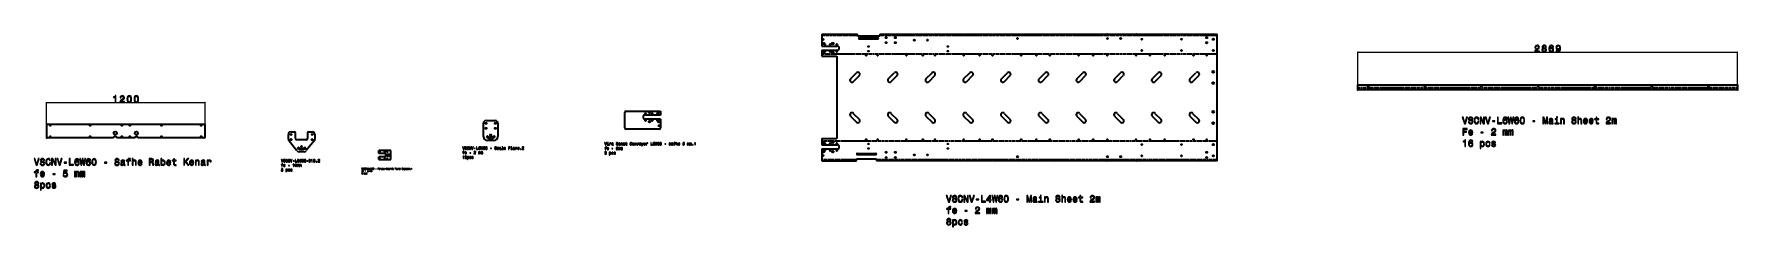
# Model space of a CAD drawing. Extents: x -6853 to 6025, y 489 to 1946.
import ezdxf

# ---------------------------------------------------------------- set-up
doc = ezdxf.new("R2010")
doc.units = 0
doc.linetypes.add('AXES', pattern=[24, 15, -3, 3, -3])

msp = doc.modelspace()

# ---------------------------------------------------------------- linework, layer by layer
at = {"color": 7, "lineweight": 35}
for p, q in [((-900, 1946), (-900, 1855)), ((-900, 1946), (-630, 1946)), ((-630, 1933), (-460, 1933)), ((-460, 1946), (-262, 1946)), ((-258, 1946), (-45, 1946)), ((-41, 1946), (172, 1946)), ((176, 1946), (389, 1946)), ((393, 1946), (606, 1946)), ((610, 1946), (823, 1946)), ((827, 1946), (1040, 1946)), ((1044, 1946), (1257, 1946)), ((1261, 1946), (1474, 1946)), ((1478, 1946), (1691, 1946)), ((1695, 1946), (1908, 1946)), ((1912, 1946), (2090, 1946)), ((2090, 987), (2090, 1946)), ((-900, 1855), (-782, 1855)), ((-900, 1825), (-782, 1825)), ((-900, 1825), (-900, 1778)), ((-616, 1918), (-475, 1918)), ((-616, 1909), (-475, 1909)), ((-900, 1778), (-786, 1778)), ((-786, 1778), (-786, 1156)), ((-682, 1607), (-636, 1653)), ((-661, 1586), (-615, 1632)), ((-397, 1607), (-351, 1653)), ((-376, 1586), (-330, 1632)), ((-112, 1607), (-66, 1653)), ((-91, 1586), (-45, 1632)), ((173, 1607), (219, 1653)), ((194, 1586), (240, 1632)), ((458, 1607), (504, 1653)), ((479, 1586), (525, 1632)), ((743, 1607), (789, 1653)), ((764, 1586), (810, 1632)), ((1028, 1607), (1074, 1653)), ((1049, 1586), (1095, 1632)), ((1313, 1607), (1359, 1653)), ((1334, 1586), (1380, 1632)), ((1598, 1607), (1644, 1653)), ((1619, 1586), (1665, 1632)), ((1883, 1607), (1929, 1653)), ((1904, 1586), (1950, 1632)), ((3150, 1558), (3150, 1528)), ((6022, 1561), (3153, 1561)), ((6025, 1528), (6025, 1558)), ((6022, 1525), (3153, 1525)), ((-3437, 1292), (-3367, 1292)), ((-2387, 1237), (-2387, 1353)), ((-2377, 1363), (-2117, 1363)), ((-2117, 1334), (-2235, 1334)), ((-2117, 1304), (-2235, 1304)), ((-2117, 1363), (-2117, 1334)), ((-2117, 1304), (-2117, 1237)), ((-682, 1326), (-636, 1280)), ((-661, 1347), (-615, 1301)), ((-397, 1326), (-351, 1280)), ((-376, 1347), (-330, 1301)), ((-112, 1326), (-66, 1280)), ((-91, 1347), (-45, 1301)), ((173, 1326), (219, 1280)), ((194, 1347), (240, 1301)), ((458, 1326), (504, 1280)), ((479, 1347), (525, 1301)), ((743, 1326), (789, 1280)), ((764, 1347), (810, 1301)), ((1028, 1326), (1074, 1280)), ((1049, 1347), (1095, 1301)), ((1313, 1326), (1359, 1280)), ((1334, 1347), (1380, 1301)), ((1598, 1326), (1644, 1280)), ((1619, 1347), (1665, 1301)), ((1883, 1326), (1929, 1280)), ((1904, 1347), (1950, 1301)), ((-6760, 1261), (-6760, 1166)), ((-6755, 1266), (-5565, 1266)), ((-6252, 1161), (-6755, 1161)), ((-6092, 1161), (-6228, 1161)), ((-5565, 1161), (-6068, 1161)), ((-5560, 1166), (-5560, 1261)), ((-4931, 1153), (-4931, 1187)), ((-4911, 1207), (-4886, 1207)), ((-4876, 1156), (-4876, 1197)), ((-4786, 1197), (-4786, 1156)), ((-4776, 1207), (-4751, 1207)), ((-4731, 1187), (-4731, 1153)), ((-3457, 1172), (-3457, 1272)), ((-3347, 1272), (-3347, 1172)), ((-2127, 1227), (-2377, 1227)), ((-4926, 1140), (-4866, 1065)), ((-4796, 1146), (-4866, 1146)), ((-4811, 1057), (-4850, 1057)), ((-4735, 1140), (-4796, 1065)), ((-4157, 1067), (-4247, 1067)), ((-4247, 1044), (-4247, 1067)), ((-4199, 1044), (-4247, 1044)), ((-4157, 997), (-4157, 1067)), ((-3377, 1142), (-3427, 1142)), ((-900, 1156), (-786, 1156)), ((-900, 1156), (-900, 1108)), ((-900, 1108), (-782, 1108)), ((-900, 1078), (-782, 1078)), ((-900, 1078), (-900, 987)), ((-631, 1044), (-490, 1044)), ((-631, 1035), (-490, 1035)), ((-4199, 1019), (-4247, 1019)), ((-4247, 997), (-4247, 1019)), ((-4247, 997), (-4157, 997)), ((-900, 987), (-636, 987)), ((-486, 1000), (-636, 1000)), ((-262, 987), (-475, 987)), ((-45, 987), (-258, 987)), ((172, 987), (-41, 987)), ((389, 987), (176, 987)), ((606, 987), (393, 987)), ((823, 987), (610, 987)), ((1040, 987), (827, 987)), ((1257, 987), (1044, 987)), ((1474, 987), (1261, 987)), ((1691, 987), (1478, 987)), ((1908, 987), (1695, 987)), ((2090, 987), (1912, 987))]:
    msp.add_line(p, q, dxfattribs=at)
at = {"color": 1, "linetype": 'AXES', "lineweight": 35}
for p, q in [((-630, 1935), (-900, 1935)), ((2090, 1935), (-460, 1935)), ((2090, 1795), (-900, 1795)), ((3150, 1543), (6025, 1543)), ((-4182, 997), (-4182, 1067)), ((-900, 1139), (2090, 1139)), ((-900, 998), (-636, 998)), ((-486, 998), (2090, 998))]:
    msp.add_line(p, q, dxfattribs=at)
at = {"color": 7, "lineweight": 35, "ltscale": 0.329086}
for p, q in [((-630, 1933), (-630, 1946)), ((-460, 1946), (-460, 1933)), ((-636, 987), (-636, 1000)), ((-486, 1000), (-486, 987))]:
    msp.add_line(p, q, dxfattribs=at)
at = {"color": 7, "lineweight": 13}
for p, q in [((3153, 1560), (3153, 1811)), ((3153, 1809), (6022, 1809)), ((6022, 1560), (6022, 1811)), ((-6760, 1263), (-6760, 1431)), ((-6760, 1429), (-5560, 1429)), ((-5560, 1263), (-5560, 1431))]:
    msp.add_line(p, q, dxfattribs=at)
at = {"color": 7, "lineweight": 35, "ltscale": 0.425002}
msp.add_line((-4195, 1023), (-4195, 1040), dxfattribs=at)
at = {"color": 7, "lineweight": 35, "ltscale": 0.155222}
msp.add_line((-479, 987), (-486, 987), dxfattribs=at)
at = {"color": 7, "lineweight": 13}
for points in [[(3155, 1810), (3153, 1809), (3155, 1809)], [(6020, 1809), (6022, 1809), (6020, 1810)], [(-6758, 1429), (-6760, 1429), (-6758, 1428)], [(-5562, 1428), (-5560, 1429), (-5562, 1429)]]:
    msp.add_lwpolyline(points, dxfattribs=at)
for points in [[(4490, 1811), (4525, 1811), (4525, 1817), (4497, 1817), (4499, 1821), (4502, 1824), (4510, 1829), (4514, 1831), (4519, 1834), (4522, 1838), (4524, 1842), (4525, 1847), (4523, 1853), (4520, 1858), (4515, 1861), (4508, 1862), (4501, 1860), (4496, 1857), (4493, 1852), (4491, 1844), (4491, 1843), (4498, 1843), (4498, 1844), (4499, 1849), (4501, 1853), (4504, 1855), (4508, 1856), (4512, 1855), (4515, 1853), (4517, 1850), (4518, 1847), (4517, 1843), (4516, 1841), (4514, 1838), (4510, 1836), (4506, 1834), (4499, 1829), (4494, 1825), (4491, 1819), (4490, 1811)], [(4552, 1838), (4549, 1836), (4546, 1833), (4544, 1830), (4544, 1826), (4545, 1819), (4548, 1814), (4554, 1811), (4561, 1810), (4568, 1811), (4574, 1814), (4577, 1819), (4578, 1826), (4578, 1830), (4576, 1833), (4574, 1836), (4570, 1838), (4573, 1840), (4575, 1842), (4576, 1845), (4577, 1849), (4576, 1854), (4573, 1858), (4568, 1861), (4561, 1862), (4555, 1861), (4550, 1858), (4547, 1854), (4546, 1849), (4546, 1845), (4547, 1842)], [(4551, 1826), (4552, 1830), (4554, 1832), (4557, 1834), (4561, 1835), (4565, 1834), (4569, 1832), (4571, 1830), (4572, 1826), (4571, 1822), (4569, 1819), (4565, 1817), (4561, 1816), (4557, 1817), (4554, 1819), (4552, 1822)], [(4552, 1848), (4553, 1851), (4555, 1854), (4558, 1855), (4561, 1856), (4565, 1855), (4568, 1854), (4569, 1851), (4570, 1848), (4569, 1845), (4568, 1842), (4565, 1841), (4561, 1840), (4558, 1841), (4555, 1842), (4553, 1845)], [(4632, 1848), (4631, 1854), (4627, 1858), (4622, 1861), (4616, 1862), (4612, 1861), (4608, 1860), (4605, 1858), (4602, 1854), (4600, 1850), (4598, 1846), (4597, 1840), (4597, 1833), (4598, 1823), (4602, 1816), (4608, 1811), (4615, 1810), (4622, 1811), (4628, 1814), (4631, 1820), (4632, 1827), (4631, 1833), (4628, 1839), (4623, 1842), (4616, 1843), (4609, 1842), (4604, 1838), (4605, 1846), (4608, 1851), (4611, 1855), (4616, 1856), (4620, 1855), (4623, 1854), (4624, 1851), (4625, 1848)], [(4625, 1827), (4625, 1822), (4623, 1819), (4619, 1816), (4615, 1816), (4611, 1816), (4608, 1818), (4606, 1822), (4605, 1826), (4606, 1831), (4608, 1834), (4611, 1836), (4616, 1837), (4619, 1836), (4623, 1834), (4625, 1831)], [(4651, 1824), (4652, 1818), (4655, 1814), (4660, 1811), (4666, 1810), (4670, 1810), (4674, 1812), (4678, 1814), (4680, 1817), (4682, 1821), (4684, 1826), (4685, 1832), (4685, 1838), (4684, 1848), (4681, 1856), (4675, 1860), (4667, 1862), (4660, 1860), (4655, 1857), (4651, 1852), (4650, 1845), (4651, 1838), (4655, 1833), (4660, 1829), (4666, 1828), (4673, 1830), (4678, 1834), (4677, 1826), (4675, 1820), (4671, 1817), (4666, 1816), (4663, 1816), (4660, 1818), (4658, 1820), (4657, 1824)], [(4657, 1845), (4658, 1849), (4660, 1853), (4663, 1855), (4667, 1856), (4671, 1855), (4675, 1853), (4677, 1849), (4678, 1845), (4677, 1840), (4675, 1837), (4671, 1835), (4667, 1834), (4663, 1835), (4660, 1837), (4658, 1840)], [(-6241, 1431), (-6235, 1431), (-6235, 1481), (-6240, 1481), (-6241, 1477), (-6243, 1474), (-6247, 1472), (-6253, 1472), (-6253, 1466), (-6241, 1466)], [(-6204, 1431), (-6170, 1431), (-6170, 1437), (-6197, 1437), (-6195, 1440), (-6193, 1443), (-6185, 1448), (-6181, 1450), (-6176, 1454), (-6172, 1457), (-6170, 1461), (-6170, 1466), (-6171, 1472), (-6174, 1477), (-6180, 1480), (-6186, 1481), (-6193, 1480), (-6198, 1477), (-6202, 1471), (-6203, 1464), (-6203, 1463), (-6196, 1463), (-6196, 1464), (-6196, 1468), (-6194, 1472), (-6191, 1474), (-6187, 1475), (-6182, 1474), (-6179, 1473), (-6177, 1470), (-6177, 1466), (-6177, 1463), (-6178, 1460), (-6181, 1458), (-6184, 1456), (-6188, 1453), (-6195, 1449), (-6200, 1444), (-6203, 1438), (-6204, 1431)], [(-6151, 1455), (-6149, 1444), (-6146, 1436), (-6141, 1431), (-6133, 1429), (-6126, 1431), (-6120, 1436), (-6117, 1444), (-6116, 1455), (-6117, 1466), (-6118, 1471), (-6120, 1475), (-6126, 1480), (-6133, 1481), (-6141, 1480), (-6146, 1475), (-6149, 1466)], [(-6144, 1455), (-6143, 1464), (-6141, 1470), (-6138, 1474), (-6133, 1475), (-6128, 1474), (-6125, 1470), (-6123, 1464), (-6123, 1455), (-6123, 1446), (-6125, 1440), (-6128, 1436), (-6133, 1435), (-6138, 1436), (-6141, 1440), (-6143, 1446)], [(-6097, 1455), (-6096, 1444), (-6093, 1436), (-6087, 1431), (-6080, 1429), (-6072, 1431), (-6067, 1436), (-6064, 1444), (-6063, 1455), (-6064, 1466), (-6065, 1471), (-6067, 1475), (-6072, 1480), (-6080, 1481), (-6087, 1480), (-6093, 1475), (-6096, 1466)], [(-6090, 1455), (-6090, 1464), (-6088, 1470), (-6085, 1474), (-6080, 1475), (-6075, 1474), (-6072, 1470), (-6070, 1464), (-6069, 1455), (-6070, 1446), (-6072, 1440), (-6075, 1436), (-6080, 1435), (-6085, 1436), (-6088, 1440), (-6090, 1446)], [(3975, 1319), (3962, 1276), (3949, 1319), (3942, 1319), (3958, 1269), (3966, 1269), (3981, 1319)], [(3994, 1285), (3988, 1285), (3989, 1278), (3993, 1272), (3998, 1269), (4006, 1267), (4013, 1269), (4019, 1272), (4022, 1277), (4023, 1283), (4022, 1289), (4019, 1293), (4014, 1296), (4008, 1297), (4002, 1299), (3999, 1300), (3996, 1303), (3996, 1306), (3996, 1309), (3998, 1312), (4001, 1314), (4005, 1314), (4009, 1313), (4012, 1312), (4014, 1308), (4015, 1304), (4022, 1304), (4022, 1304), (4021, 1311), (4017, 1316), (4012, 1319), (4005, 1320), (3998, 1319), (3993, 1316), (3990, 1311), (3989, 1305), (3990, 1300), (3993, 1296), (3997, 1294), (4003, 1292), (4009, 1290), (4013, 1289), (4016, 1286), (4017, 1283), (4016, 1279), (4014, 1276), (4010, 1274), (4006, 1273), (4001, 1274), (3997, 1277), (3995, 1280)], [(4060, 1287), (4059, 1281), (4057, 1277), (4053, 1274), (4049, 1273), (4045, 1275), (4041, 1279), (4039, 1285), (4038, 1294), (4039, 1303), (4041, 1309), (4045, 1313), (4049, 1314), (4053, 1313), (4056, 1311), (4058, 1308), (4060, 1304), (4067, 1304), (4064, 1311), (4061, 1316), (4056, 1319), (4049, 1320), (4042, 1318), (4036, 1313), (4032, 1305), (4031, 1294), (4032, 1283), (4036, 1274), (4042, 1269), (4049, 1267), (4056, 1269), (4062, 1273), (4065, 1279), (4067, 1287)], [(4076, 1269), (4082, 1269), (4082, 1310), (4101, 1269), (4109, 1269), (4109, 1319), (4103, 1319), (4103, 1278), (4084, 1319), (4076, 1319)], [(4148, 1319), (4136, 1276), (4123, 1319), (4116, 1319), (4132, 1269), (4139, 1269), (4155, 1319)], [(4170, 1285), (4188, 1285), (4188, 1291), (4170, 1291)], [(4208, 1269), (4240, 1269), (4240, 1275), (4214, 1275), (4214, 1319), (4208, 1319)], [(4283, 1305), (4282, 1311), (4278, 1315), (4274, 1318), (4267, 1319), (4263, 1319), (4259, 1317), (4256, 1315), (4253, 1312), (4251, 1308), (4250, 1303), (4249, 1297), (4248, 1291), (4249, 1281), (4253, 1273), (4259, 1269), (4266, 1267), (4273, 1269), (4279, 1272), (4282, 1277), (4283, 1284), (4282, 1291), (4279, 1296), (4274, 1300), (4267, 1301), (4261, 1299), (4255, 1295), (4257, 1303), (4259, 1309), (4262, 1312), (4267, 1313), (4271, 1313), (4274, 1311), (4275, 1309), (4276, 1305)], [(4276, 1284), (4276, 1280), (4274, 1276), (4270, 1274), (4266, 1273), (4262, 1274), (4259, 1276), (4257, 1279), (4256, 1284), (4257, 1288), (4259, 1292), (4262, 1294), (4267, 1295), (4271, 1294), (4274, 1292), (4276, 1289)], [(4295, 1269), (4302, 1269), (4309, 1312), (4316, 1269), (4322, 1269), (4331, 1319), (4325, 1319), (4319, 1276), (4312, 1319), (4306, 1319), (4299, 1276), (4293, 1319), (4287, 1319)], [(4370, 1305), (4368, 1311), (4365, 1315), (4360, 1318), (4354, 1319), (4350, 1319), (4346, 1317), (4343, 1315), (4340, 1312), (4338, 1308), (4336, 1303), (4335, 1297), (4335, 1291), (4336, 1281), (4340, 1273), (4345, 1269), (4353, 1267), (4360, 1269), (4365, 1272), (4369, 1277), (4370, 1284), (4369, 1291), (4366, 1296), (4360, 1300), (4354, 1301), (4347, 1299), (4342, 1295), (4343, 1303), (4346, 1309), (4349, 1312), (4354, 1313), (4358, 1313), (4360, 1311), (4362, 1309), (4363, 1305)], [(4363, 1284), (4362, 1280), (4360, 1276), (4357, 1274), (4353, 1273), (4349, 1274), (4346, 1276), (4343, 1279), (4343, 1284), (4344, 1288), (4346, 1292), (4349, 1294), (4353, 1295), (4357, 1294), (4360, 1292), (4362, 1289)], [(4378, 1293), (4380, 1282), (4383, 1274), (4388, 1269), (4396, 1267), (4403, 1269), (4409, 1274), (4412, 1282), (4413, 1293), (4412, 1304), (4411, 1309), (4409, 1313), (4403, 1317), (4396, 1319), (4388, 1317), (4383, 1313), (4380, 1304)], [(4385, 1293), (4386, 1302), (4388, 1308), (4391, 1312), (4396, 1313), (4401, 1312), (4404, 1308), (4406, 1302), (4406, 1293), (4406, 1284), (4404, 1278), (4401, 1274), (4396, 1273), (4391, 1274), (4388, 1278), (4386, 1284)], [(4474, 1285), (4491, 1285), (4491, 1291), (4474, 1291)], [(4551, 1269), (4557, 1269), (4557, 1314), (4566, 1269), (4572, 1269), (4582, 1314), (4582, 1269), (4587, 1269), (4587, 1319), (4579, 1319), (4569, 1275), (4560, 1319), (4551, 1319)], [(4621, 1274), (4621, 1274), (4621, 1271), (4622, 1269), (4627, 1268), (4630, 1269), (4630, 1274), (4629, 1273), (4627, 1274), (4626, 1277), (4626, 1297), (4625, 1302), (4623, 1306), (4619, 1308), (4612, 1309), (4606, 1308), (4602, 1306), (4599, 1302), (4598, 1297), (4598, 1296), (4604, 1296), (4604, 1299), (4606, 1301), (4608, 1303), (4612, 1303), (4616, 1303), (4618, 1302), (4620, 1300), (4620, 1297), (4620, 1294), (4619, 1293), (4616, 1292), (4610, 1291), (4604, 1290), (4600, 1288), (4597, 1284), (4597, 1279), (4597, 1274), (4599, 1271), (4603, 1268), (4608, 1268), (4615, 1269)], [(4620, 1282), (4619, 1279), (4617, 1276), (4613, 1274), (4609, 1273), (4606, 1274), (4604, 1275), (4603, 1277), (4603, 1280), (4603, 1282), (4604, 1284), (4609, 1286), (4615, 1287), (4620, 1288)], [(4660, 1274), (4660, 1306), (4644, 1306), (4644, 1301), (4654, 1301), (4654, 1274), (4641, 1274), (4641, 1269), (4674, 1269), (4674, 1274)], [(4661, 1321), (4654, 1321), (4654, 1313), (4661, 1313)], [(4684, 1269), (4691, 1269), (4691, 1291), (4691, 1296), (4694, 1300), (4697, 1302), (4701, 1303), (4705, 1302), (4707, 1300), (4708, 1297), (4708, 1293), (4708, 1269), (4715, 1269), (4715, 1294), (4714, 1299), (4713, 1304), (4709, 1307), (4702, 1309), (4698, 1308), (4695, 1307), (4693, 1305), (4691, 1302), (4691, 1307), (4684, 1307)], [(4775, 1285), (4768, 1285), (4770, 1278), (4773, 1272), (4779, 1269), (4786, 1267), (4794, 1269), (4799, 1272), (4803, 1277), (4804, 1283), (4803, 1289), (4800, 1293), (4795, 1296), (4789, 1297), (4783, 1299), (4779, 1300), (4777, 1303), (4776, 1306), (4777, 1309), (4779, 1312), (4782, 1314), (4786, 1314), (4790, 1313), (4793, 1312), (4795, 1308), (4796, 1304), (4803, 1304), (4803, 1304), (4802, 1311), (4798, 1316), (4793, 1319), (4786, 1320), (4779, 1319), (4774, 1316), (4771, 1311), (4770, 1305), (4771, 1300), (4773, 1296), (4778, 1294), (4784, 1292), (4789, 1290), (4794, 1289), (4797, 1286), (4797, 1283), (4797, 1279), (4794, 1276), (4791, 1274), (4787, 1273), (4782, 1274), (4778, 1277), (4776, 1280)], [(4815, 1269), (4821, 1269), (4821, 1291), (4822, 1296), (4824, 1300), (4827, 1302), (4831, 1303), (4835, 1302), (4837, 1300), (4838, 1297), (4838, 1293), (4838, 1269), (4845, 1269), (4845, 1294), (4844, 1299), (4843, 1304), (4839, 1307), (4832, 1309), (4829, 1308), (4825, 1307), (4823, 1305), (4821, 1302), (4821, 1321), (4815, 1321)], [(4864, 1286), (4889, 1286), (4889, 1289), (4888, 1298), (4885, 1304), (4880, 1307), (4873, 1309), (4866, 1307), (4861, 1303), (4858, 1297), (4857, 1288), (4858, 1279), (4861, 1273), (4866, 1269), (4873, 1267), (4878, 1268), (4883, 1271), (4886, 1275), (4888, 1280), (4882, 1280), (4881, 1277), (4879, 1275), (4873, 1273), (4869, 1274), (4866, 1276), (4864, 1281), (4864, 1286)], [(4864, 1292), (4864, 1297), (4866, 1300), (4869, 1303), (4873, 1303), (4877, 1303), (4880, 1300), (4882, 1297), (4882, 1292)], [(4907, 1286), (4932, 1286), (4932, 1289), (4931, 1298), (4928, 1304), (4923, 1307), (4916, 1309), (4910, 1307), (4905, 1303), (4901, 1297), (4900, 1288), (4901, 1279), (4905, 1273), (4910, 1269), (4916, 1267), (4922, 1268), (4926, 1271), (4930, 1275), (4932, 1280), (4925, 1280), (4924, 1277), (4922, 1275), (4917, 1273), (4913, 1274), (4910, 1276), (4908, 1281), (4907, 1286)], [(4907, 1292), (4908, 1297), (4910, 1300), (4913, 1303), (4916, 1303), (4920, 1303), (4923, 1300), (4925, 1297), (4926, 1292)], [(4953, 1301), (4953, 1281), (4954, 1275), (4956, 1271), (4960, 1268), (4967, 1267), (4974, 1268), (4974, 1273), (4969, 1273), (4964, 1273), (4961, 1275), (4960, 1278), (4960, 1282), (4960, 1301), (4974, 1301), (4974, 1306), (4960, 1306), (4960, 1317), (4953, 1317), (4953, 1306), (4942, 1306), (4942, 1301)], [(5029, 1269), (5063, 1269), (5063, 1275), (5036, 1275), (5038, 1278), (5040, 1281), (5048, 1286), (5052, 1288), (5057, 1292), (5060, 1295), (5062, 1299), (5063, 1304), (5062, 1310), (5059, 1315), (5053, 1318), (5047, 1319), (5040, 1318), (5034, 1315), (5031, 1309), (5030, 1302), (5030, 1301), (5037, 1301), (5037, 1302), (5037, 1306), (5039, 1310), (5042, 1312), (5046, 1313), (5050, 1312), (5054, 1311), (5056, 1308), (5056, 1304), (5056, 1301), (5054, 1298), (5052, 1296), (5049, 1294), (5045, 1291), (5038, 1287), (5033, 1282), (5030, 1276), (5029, 1269)], [(5072, 1269), (5078, 1269), (5078, 1295), (5079, 1299), (5080, 1301), (5081, 1303), (5083, 1304), (5085, 1303), (5086, 1302), (5087, 1299), (5087, 1296), (5087, 1269), (5093, 1269), (5093, 1295), (5093, 1298), (5094, 1301), (5096, 1303), (5098, 1304), (5100, 1303), (5101, 1302), (5101, 1296), (5101, 1269), (5107, 1269), (5107, 1296), (5107, 1301), (5106, 1305), (5104, 1308), (5100, 1309), (5095, 1307), (5092, 1303), (5089, 1307), (5085, 1309), (5081, 1307), (5078, 1303), (5078, 1307), (5072, 1307)], [(3947, 1182), (3954, 1182), (3954, 1205), (3975, 1205), (3975, 1211), (3954, 1211), (3954, 1226), (3980, 1226), (3980, 1232), (3947, 1232)], [(3996, 1200), (4021, 1200), (4022, 1203), (4020, 1211), (4017, 1217), (4012, 1221), (4005, 1222), (3999, 1221), (3994, 1217), (3991, 1210), (3989, 1202), (3991, 1193), (3994, 1186), (3999, 1182), (4005, 1181), (4011, 1182), (4015, 1184), (4019, 1188), (4021, 1193), (4015, 1193), (4013, 1191), (4011, 1188), (4006, 1187), (4002, 1188), (3999, 1190), (3997, 1194), (3996, 1200)], [(3996, 1205), (3997, 1210), (3999, 1214), (4002, 1216), (4006, 1217), (4009, 1216), (4012, 1214), (4014, 1210), (4015, 1205)], [(4083, 1199), (4101, 1199), (4101, 1205), (4083, 1205)], [(4161, 1182), (4196, 1182), (4196, 1189), (4169, 1189), (4170, 1192), (4173, 1195), (4181, 1200), (4185, 1202), (4190, 1205), (4193, 1209), (4195, 1213), (4196, 1218), (4195, 1224), (4191, 1229), (4186, 1232), (4179, 1233), (4172, 1232), (4167, 1228), (4164, 1223), (4163, 1216), (4163, 1215), (4169, 1215), (4169, 1215), (4170, 1220), (4172, 1224), (4175, 1226), (4179, 1227), (4183, 1226), (4186, 1224), (4188, 1221), (4189, 1218), (4188, 1215), (4187, 1212), (4185, 1209), (4182, 1207), (4177, 1205), (4170, 1200), (4165, 1196), (4162, 1190), (4161, 1183)], [(4248, 1182), (4254, 1182), (4254, 1208), (4254, 1212), (4256, 1215), (4257, 1217), (4259, 1217), (4261, 1217), (4262, 1215), (4263, 1213), (4263, 1210), (4263, 1182), (4268, 1182), (4268, 1208), (4269, 1212), (4270, 1215), (4272, 1217), (4274, 1217), (4276, 1217), (4277, 1215), (4277, 1210), (4277, 1182), (4283, 1182), (4283, 1209), (4283, 1215), (4282, 1219), (4279, 1222), (4276, 1222), (4271, 1221), (4268, 1217), (4265, 1221), (4261, 1222), (4257, 1221), (4254, 1217), (4254, 1221), (4248, 1221)], [(4292, 1182), (4297, 1182), (4297, 1208), (4298, 1212), (4299, 1215), (4301, 1217), (4303, 1217), (4304, 1217), (4306, 1215), (4306, 1213), (4306, 1210), (4306, 1182), (4312, 1182), (4312, 1208), (4312, 1212), (4313, 1215), (4315, 1217), (4317, 1217), (4319, 1217), (4320, 1215), (4321, 1210), (4321, 1182), (4327, 1182), (4327, 1209), (4326, 1215), (4325, 1219), (4323, 1222), (4319, 1222), (4315, 1221), (4311, 1217), (4309, 1221), (4304, 1222), (4300, 1221), (4297, 1217), (4297, 1221), (4292, 1221)], [(-3603, 1094), (-3608, 1077), (-3613, 1094), (-3616, 1094), (-3609, 1074), (-3607, 1074), (-3600, 1094)], [(-3610, 1053), (-3610, 1040), (-3608, 1040), (-3608, 1053), (-3602, 1053), (-3602, 1055), (-3608, 1055), (-3608, 1056), (-3608, 1057), (-3607, 1058), (-3606, 1058), (-3604, 1058), (-3602, 1058), (-3602, 1060), (-3605, 1061), (-3607, 1060), (-3609, 1060), (-3610, 1058), (-3610, 1056), (-3610, 1055), (-3615, 1055), (-3615, 1053)], [(-3595, 1081), (-3598, 1081), (-3597, 1078), (-3596, 1076), (-3594, 1074), (-3591, 1074), (-3588, 1074), (-3585, 1076), (-3584, 1078), (-3584, 1080), (-3584, 1083), (-3585, 1084), (-3587, 1085), (-3590, 1086), (-3592, 1086), (-3593, 1087), (-3594, 1088), (-3595, 1089), (-3594, 1091), (-3594, 1092), (-3592, 1092), (-3591, 1093), (-3589, 1092), (-3588, 1092), (-3587, 1090), (-3587, 1088), (-3584, 1088), (-3584, 1089), (-3585, 1091), (-3586, 1093), (-3588, 1095), (-3591, 1095), (-3593, 1095), (-3595, 1093), (-3597, 1091), (-3597, 1089), (-3597, 1087), (-3596, 1085), (-3594, 1084), (-3592, 1084), (-3589, 1083), (-3588, 1082), (-3587, 1081), (-3586, 1080), (-3587, 1078), (-3587, 1077), (-3589, 1077), (-3591, 1076), (-3592, 1077), (-3594, 1078), (-3595, 1079)], [(-3594, 1047), (-3584, 1047), (-3584, 1048), (-3585, 1051), (-3586, 1054), (-3588, 1055), (-3591, 1056), (-3593, 1055), (-3595, 1054), (-3597, 1051), (-3597, 1048), (-3597, 1044), (-3595, 1042), (-3593, 1040), (-3591, 1039), (-3589, 1040), (-3587, 1041), (-3585, 1042), (-3585, 1044), (-3587, 1044), (-3588, 1043), (-3588, 1042), (-3590, 1042), (-3592, 1042), (-3593, 1043), (-3594, 1045), (-3594, 1047)], [(-3594, 1049), (-3594, 1051), (-3593, 1052), (-3592, 1053), (-3591, 1054), (-3589, 1053), (-3588, 1052), (-3587, 1051), (-3587, 1049)], [(-3569, 1082), (-3569, 1079), (-3570, 1078), (-3572, 1077), (-3573, 1076), (-3575, 1077), (-3576, 1078), (-3577, 1081), (-3578, 1084), (-3577, 1088), (-3576, 1090), (-3575, 1092), (-3573, 1093), (-3572, 1092), (-3571, 1092), (-3570, 1090), (-3569, 1088), (-3566, 1088), (-3567, 1091), (-3569, 1093), (-3571, 1095), (-3573, 1095), (-3576, 1094), (-3578, 1092), (-3580, 1089), (-3580, 1084), (-3580, 1080), (-3578, 1077), (-3576, 1075), (-3573, 1074), (-3570, 1074), (-3568, 1076), (-3567, 1078), (-3566, 1082)], [(-3563, 1074), (-3560, 1074), (-3560, 1091), (-3552, 1074), (-3549, 1074), (-3549, 1094), (-3552, 1094), (-3552, 1078), (-3559, 1094), (-3563, 1094)], [(-3559, 1046), (-3552, 1046), (-3552, 1049), (-3559, 1049)], [(-3534, 1094), (-3539, 1077), (-3544, 1094), (-3547, 1094), (-3540, 1074), (-3537, 1074), (-3531, 1094)], [(-3528, 1040), (-3515, 1040), (-3515, 1042), (-3525, 1042), (-3525, 1044), (-3524, 1045), (-3521, 1047), (-3519, 1048), (-3517, 1049), (-3516, 1050), (-3515, 1052), (-3515, 1054), (-3515, 1056), (-3516, 1058), (-3518, 1060), (-3521, 1060), (-3524, 1060), (-3526, 1058), (-3527, 1056), (-3528, 1053), (-3528, 1053), (-3525, 1053), (-3525, 1053), (-3525, 1055), (-3524, 1056), (-3523, 1057), (-3521, 1058), (-3520, 1057), (-3518, 1057), (-3518, 1056), (-3517, 1054), (-3518, 1053), (-3518, 1052), (-3519, 1051), (-3520, 1050), (-3522, 1049), (-3525, 1047), (-3527, 1045), (-3528, 1043), (-3528, 1040)], [(-3525, 1081), (-3518, 1081), (-3518, 1083), (-3525, 1083)], [(-3510, 1074), (-3497, 1074), (-3497, 1077), (-3507, 1077), (-3507, 1094), (-3510, 1094)], [(-3480, 1089), (-3480, 1091), (-3481, 1093), (-3483, 1094), (-3486, 1095), (-3488, 1094), (-3489, 1094), (-3490, 1093), (-3492, 1092), (-3492, 1090), (-3493, 1088), (-3493, 1086), (-3494, 1083), (-3493, 1079), (-3492, 1076), (-3489, 1074), (-3486, 1074), (-3484, 1074), (-3481, 1076), (-3480, 1078), (-3480, 1081), (-3480, 1083), (-3481, 1085), (-3483, 1087), (-3486, 1087), (-3489, 1087), (-3491, 1085), (-3490, 1088), (-3489, 1090), (-3488, 1092), (-3486, 1092), (-3485, 1092), (-3483, 1091), (-3483, 1090), (-3482, 1089)], [(-3494, 1040), (-3491, 1040), (-3491, 1050), (-3491, 1052), (-3491, 1053), (-3490, 1054), (-3489, 1054), (-3488, 1054), (-3488, 1053), (-3488, 1052), (-3488, 1051), (-3488, 1040), (-3485, 1040), (-3485, 1050), (-3485, 1052), (-3485, 1053), (-3484, 1054), (-3483, 1054), (-3483, 1054), (-3482, 1053), (-3482, 1051), (-3482, 1040), (-3480, 1040), (-3480, 1051), (-3480, 1053), (-3480, 1054), (-3481, 1056), (-3483, 1056), (-3484, 1055), (-3486, 1054), (-3487, 1055), (-3489, 1056), (-3490, 1055), (-3491, 1054), (-3491, 1055), (-3494, 1055)], [(-3482, 1081), (-3483, 1079), (-3483, 1077), (-3485, 1076), (-3486, 1076), (-3488, 1076), (-3489, 1077), (-3490, 1079), (-3490, 1081), (-3490, 1082), (-3489, 1084), (-3488, 1085), (-3486, 1085), (-3485, 1085), (-3483, 1084), (-3483, 1082)], [(-3475, 1074), (-3472, 1074), (-3469, 1092), (-3466, 1074), (-3464, 1074), (-3460, 1094), (-3463, 1094), (-3465, 1077), (-3468, 1094), (-3471, 1094), (-3473, 1077), (-3476, 1094), (-3478, 1094)], [(-3476, 1040), (-3474, 1040), (-3474, 1050), (-3474, 1052), (-3473, 1053), (-3473, 1054), (-3472, 1054), (-3471, 1054), (-3471, 1053), (-3470, 1052), (-3470, 1051), (-3470, 1040), (-3468, 1040), (-3468, 1050), (-3468, 1052), (-3468, 1053), (-3467, 1054), (-3466, 1054), (-3465, 1054), (-3465, 1053), (-3465, 1051), (-3465, 1040), (-3462, 1040), (-3462, 1051), (-3462, 1053), (-3463, 1054), (-3464, 1056), (-3465, 1056), (-3467, 1055), (-3468, 1054), (-3469, 1055), (-3471, 1056), (-3473, 1055), (-3474, 1054), (-3474, 1055), (-3476, 1055)], [(-3445, 1089), (-3446, 1091), (-3447, 1093), (-3449, 1094), (-3451, 1095), (-3453, 1094), (-3454, 1094), (-3456, 1093), (-3457, 1092), (-3458, 1090), (-3458, 1088), (-3459, 1086), (-3459, 1083), (-3458, 1079), (-3457, 1076), (-3455, 1074), (-3452, 1074), (-3449, 1074), (-3447, 1076), (-3445, 1078), (-3445, 1081), (-3445, 1083), (-3447, 1085), (-3449, 1087), (-3451, 1087), (-3454, 1087), (-3456, 1085), (-3456, 1088), (-3455, 1090), (-3453, 1092), (-3451, 1092), (-3450, 1092), (-3449, 1091), (-3448, 1090), (-3448, 1089)], [(-3448, 1081), (-3448, 1079), (-3449, 1077), (-3450, 1076), (-3452, 1076), (-3453, 1076), (-3455, 1077), (-3455, 1079), (-3456, 1081), (-3455, 1082), (-3455, 1084), (-3453, 1085), (-3452, 1085), (-3450, 1085), (-3449, 1084), (-3448, 1082)], [(-3441, 1084), (-3441, 1080), (-3440, 1076), (-3438, 1074), (-3435, 1074), (-3432, 1074), (-3429, 1076), (-3428, 1080), (-3428, 1084), (-3428, 1089), (-3429, 1090), (-3429, 1092), (-3432, 1094), (-3435, 1095), (-3438, 1094), (-3440, 1092), (-3441, 1089)], [(-3439, 1084), (-3438, 1088), (-3438, 1090), (-3436, 1092), (-3435, 1092), (-3433, 1092), (-3431, 1090), (-3431, 1088), (-3430, 1084), (-3431, 1081), (-3431, 1078), (-3433, 1077), (-3435, 1076), (-3436, 1077), (-3438, 1078), (-3438, 1081)], [(-3403, 1081), (-3396, 1081), (-3396, 1083), (-3403, 1083)], [(-3370, 1081), (-3372, 1081), (-3372, 1078), (-3370, 1076), (-3368, 1074), (-3365, 1074), (-3362, 1074), (-3360, 1076), (-3358, 1078), (-3358, 1080), (-3358, 1083), (-3360, 1084), (-3362, 1085), (-3364, 1086), (-3366, 1086), (-3368, 1087), (-3369, 1088), (-3369, 1089), (-3369, 1091), (-3368, 1092), (-3367, 1092), (-3365, 1093), (-3364, 1092), (-3362, 1092), (-3362, 1090), (-3361, 1088), (-3359, 1088), (-3359, 1089), (-3359, 1091), (-3360, 1093), (-3362, 1095), (-3365, 1095), (-3368, 1095), (-3370, 1093), (-3371, 1091), (-3372, 1089), (-3371, 1087), (-3370, 1085), (-3369, 1084), (-3366, 1084), (-3364, 1083), (-3362, 1082), (-3361, 1081), (-3361, 1080), (-3361, 1078), (-3362, 1077), (-3363, 1077), (-3365, 1076), (-3367, 1077), (-3368, 1078), (-3369, 1079)], [(-3355, 1074), (-3352, 1074), (-3352, 1085), (-3352, 1086), (-3352, 1087), (-3351, 1088), (-3350, 1088), (-3350, 1088), (-3349, 1088), (-3349, 1087), (-3349, 1085), (-3349, 1074), (-3347, 1074), (-3347, 1085), (-3347, 1086), (-3346, 1087), (-3345, 1088), (-3345, 1088), (-3344, 1088), (-3343, 1088), (-3343, 1085), (-3343, 1074), (-3341, 1074), (-3341, 1085), (-3341, 1087), (-3341, 1089), (-3342, 1090), (-3344, 1090), (-3346, 1090), (-3347, 1088), (-3348, 1090), (-3350, 1090), (-3351, 1090), (-3353, 1088), (-3353, 1090), (-3355, 1090)], [(-3329, 1077), (-3329, 1089), (-3335, 1089), (-3335, 1087), (-3331, 1087), (-3331, 1077), (-3336, 1077), (-3336, 1074), (-3323, 1074), (-3323, 1077)], [(-3329, 1095), (-3331, 1095), (-3331, 1092), (-3329, 1092)], [(-3314, 1093), (-3314, 1077), (-3319, 1077), (-3319, 1074), (-3306, 1074), (-3306, 1077), (-3311, 1077), (-3311, 1095), (-3318, 1095), (-3318, 1093)], [(-3300, 1081), (-3289, 1081), (-3289, 1083), (-3290, 1086), (-3291, 1088), (-3293, 1090), (-3296, 1090), (-3298, 1090), (-3300, 1088), (-3302, 1086), (-3302, 1082), (-3302, 1079), (-3300, 1076), (-3298, 1074), (-3296, 1074), (-3294, 1074), (-3292, 1075), (-3290, 1077), (-3290, 1079), (-3292, 1079), (-3293, 1078), (-3293, 1077), (-3296, 1076), (-3297, 1076), (-3298, 1077), (-3299, 1079), (-3300, 1081)], [(-3300, 1084), (-3299, 1086), (-3298, 1087), (-3297, 1088), (-3296, 1088), (-3294, 1088), (-3293, 1087), (-3292, 1086), (-3292, 1084)], [(-3267, 1074), (-3264, 1074), (-3264, 1083), (-3262, 1083), (-3259, 1083), (-3256, 1084), (-3255, 1086), (-3254, 1089), (-3255, 1091), (-3256, 1093), (-3258, 1094), (-3260, 1094), (-3267, 1094)], [(-3261, 1092), (-3259, 1092), (-3258, 1091), (-3257, 1090), (-3257, 1089), (-3257, 1087), (-3258, 1086), (-3259, 1085), (-3261, 1085), (-3264, 1085), (-3264, 1092)], [(-3245, 1093), (-3245, 1077), (-3250, 1077), (-3250, 1074), (-3237, 1074), (-3237, 1077), (-3242, 1077), (-3242, 1095), (-3249, 1095), (-3249, 1093)], [(-3223, 1076), (-3223, 1076), (-3223, 1075), (-3223, 1075), (-3221, 1074), (-3219, 1074), (-3219, 1076), (-3220, 1076), (-3221, 1077), (-3221, 1078), (-3221, 1086), (-3221, 1088), (-3222, 1089), (-3224, 1090), (-3226, 1090), (-3229, 1090), (-3231, 1089), (-3232, 1088), (-3232, 1086), (-3232, 1085), (-3230, 1085), (-3230, 1087), (-3229, 1087), (-3228, 1088), (-3227, 1088), (-3225, 1088), (-3224, 1088), (-3224, 1087), (-3223, 1086), (-3223, 1085), (-3224, 1084), (-3225, 1084), (-3227, 1084), (-3230, 1083), (-3231, 1082), (-3232, 1081), (-3233, 1079), (-3233, 1077), (-3232, 1075), (-3230, 1074), (-3228, 1074), (-3226, 1075)], [(-3223, 1080), (-3224, 1078), (-3225, 1077), (-3226, 1076), (-3228, 1076), (-3229, 1076), (-3230, 1077), (-3230, 1078), (-3230, 1079), (-3230, 1080), (-3230, 1080), (-3228, 1081), (-3226, 1082), (-3223, 1082)], [(-3215, 1074), (-3212, 1074), (-3212, 1083), (-3212, 1085), (-3211, 1087), (-3210, 1088), (-3208, 1088), (-3207, 1088), (-3206, 1087), (-3206, 1086), (-3205, 1084), (-3205, 1074), (-3203, 1074), (-3203, 1085), (-3203, 1087), (-3204, 1088), (-3205, 1090), (-3208, 1090), (-3209, 1090), (-3211, 1090), (-3212, 1089), (-3213, 1088), (-3213, 1090), (-3215, 1090)], [(-3195, 1081), (-3185, 1081), (-3185, 1083), (-3186, 1086), (-3187, 1088), (-3189, 1090), (-3192, 1090), (-3194, 1090), (-3196, 1088), (-3198, 1086), (-3198, 1082), (-3198, 1079), (-3196, 1076), (-3194, 1074), (-3192, 1074), (-3190, 1074), (-3188, 1075), (-3186, 1077), (-3186, 1079), (-3188, 1079), (-3189, 1078), (-3189, 1077), (-3191, 1076), (-3193, 1076), (-3194, 1077), (-3195, 1079), (-3195, 1081)], [(-3195, 1084), (-3195, 1086), (-3194, 1087), (-3193, 1088), (-3192, 1088), (-3190, 1088), (-3189, 1087), (-3188, 1086), (-3188, 1084)], [(-3176, 1074), (-3172, 1074), (-3172, 1079), (-3176, 1079)], [(-3164, 1074), (-3150, 1074), (-3150, 1077), (-3161, 1077), (-3161, 1078), (-3159, 1079), (-3156, 1081), (-3155, 1082), (-3153, 1084), (-3151, 1085), (-3151, 1087), (-3150, 1089), (-3151, 1091), (-3152, 1093), (-3154, 1094), (-3157, 1095), (-3160, 1094), (-3162, 1093), (-3163, 1091), (-3164, 1088), (-3164, 1087), (-3161, 1087), (-3161, 1088), (-3161, 1090), (-3160, 1091), (-3159, 1092), (-3157, 1092), (-3155, 1092), (-3154, 1091), (-3153, 1090), (-3153, 1089), (-3153, 1087), (-3154, 1086), (-3155, 1085), (-3156, 1084), (-3158, 1083), (-3160, 1082), (-3162, 1080), (-3164, 1077), (-3164, 1075)], [(-2528, 1127), (-2533, 1110), (-2538, 1127), (-2541, 1127), (-2535, 1107), (-2532, 1107), (-2525, 1127)], [(-2536, 1085), (-2536, 1072), (-2533, 1072), (-2533, 1085), (-2527, 1085), (-2527, 1087), (-2533, 1087), (-2533, 1088), (-2533, 1089), (-2532, 1090), (-2531, 1091), (-2530, 1091), (-2527, 1091), (-2527, 1093), (-2530, 1093), (-2533, 1093), (-2534, 1092), (-2535, 1091), (-2536, 1089), (-2536, 1087), (-2540, 1087), (-2540, 1085)], [(-2537, 1049), (-2538, 1048), (-2539, 1047), (-2540, 1045), (-2540, 1044), (-2540, 1041), (-2538, 1039), (-2536, 1038), (-2533, 1037), (-2530, 1038), (-2528, 1039), (-2527, 1041), (-2526, 1044), (-2527, 1045), (-2527, 1047), (-2528, 1048), (-2530, 1049), (-2529, 1049), (-2528, 1050), (-2527, 1051), (-2527, 1053), (-2527, 1055), (-2529, 1057), (-2531, 1058), (-2533, 1058), (-2536, 1058), (-2538, 1057), (-2539, 1055), (-2539, 1053), (-2539, 1051), (-2539, 1050)], [(-2537, 1053), (-2536, 1054), (-2536, 1055), (-2535, 1055), (-2533, 1056), (-2532, 1055), (-2531, 1055), (-2530, 1054), (-2530, 1053), (-2530, 1051), (-2531, 1050), (-2532, 1050), (-2533, 1049), (-2535, 1050), (-2536, 1050), (-2536, 1051)], [(-2537, 1044), (-2537, 1045), (-2536, 1046), (-2535, 1047), (-2533, 1047), (-2532, 1047), (-2530, 1046), (-2529, 1045), (-2529, 1044), (-2529, 1042), (-2530, 1041), (-2532, 1040), (-2533, 1040), (-2535, 1040), (-2536, 1041), (-2537, 1042)], [(-2514, 1109), (-2514, 1122), (-2521, 1122), (-2521, 1120), (-2517, 1120), (-2517, 1109), (-2522, 1109), (-2522, 1107), (-2509, 1107), (-2509, 1109)], [(-2520, 1079), (-2509, 1079), (-2509, 1081), (-2510, 1084), (-2511, 1086), (-2513, 1088), (-2516, 1088), (-2519, 1088), (-2521, 1086), (-2522, 1084), (-2522, 1080), (-2522, 1077), (-2521, 1074), (-2519, 1072), (-2516, 1072), (-2514, 1072), (-2512, 1073), (-2511, 1075), (-2510, 1077), (-2512, 1077), (-2513, 1076), (-2514, 1075), (-2516, 1074), (-2517, 1074), (-2519, 1075), (-2519, 1077), (-2520, 1079)], [(-2520, 1082), (-2519, 1084), (-2519, 1085), (-2517, 1086), (-2516, 1086), (-2514, 1086), (-2513, 1085), (-2512, 1084), (-2512, 1082)], [(-2514, 1128), (-2517, 1128), (-2517, 1125), (-2514, 1125)], [(-2502, 1051), (-2502, 1053), (-2505, 1053), (-2505, 1032), (-2502, 1032), (-2502, 1040), (-2501, 1039), (-2500, 1038), (-2498, 1037), (-2495, 1038), (-2493, 1040), (-2492, 1042), (-2492, 1046), (-2492, 1049), (-2493, 1052), (-2495, 1053), (-2498, 1054), (-2499, 1054), (-2500, 1053), (-2501, 1052)], [(-2504, 1107), (-2501, 1107), (-2501, 1116), (-2501, 1118), (-2500, 1119), (-2499, 1120), (-2497, 1121), (-2496, 1121), (-2495, 1120), (-2494, 1119), (-2494, 1118), (-2491, 1118), (-2492, 1120), (-2493, 1122), (-2494, 1123), (-2496, 1123), (-2498, 1123), (-2499, 1122), (-2500, 1121), (-2501, 1120), (-2501, 1122), (-2504, 1122)], [(-2498, 1040), (-2500, 1040), (-2501, 1041), (-2502, 1043), (-2502, 1046), (-2502, 1048), (-2501, 1050), (-2500, 1051), (-2498, 1052), (-2497, 1051), (-2495, 1050), (-2495, 1048), (-2494, 1046), (-2495, 1043), (-2495, 1041), (-2497, 1040)], [(-2478, 1109), (-2478, 1109), (-2478, 1108), (-2477, 1107), (-2476, 1107), (-2474, 1107), (-2474, 1109), (-2475, 1109), (-2476, 1109), (-2476, 1110), (-2476, 1118), (-2476, 1120), (-2477, 1122), (-2479, 1123), (-2481, 1123), (-2484, 1123), (-2486, 1122), (-2487, 1120), (-2487, 1118), (-2487, 1118), (-2485, 1118), (-2485, 1119), (-2484, 1120), (-2483, 1121), (-2481, 1121), (-2480, 1121), (-2479, 1120), (-2478, 1119), (-2478, 1118), (-2478, 1117), (-2479, 1117), (-2480, 1116), (-2482, 1116), (-2485, 1116), (-2486, 1115), (-2487, 1113), (-2488, 1111), (-2487, 1109), (-2486, 1108), (-2485, 1107), (-2483, 1107), (-2480, 1107)], [(-2477, 1048), (-2475, 1048), (-2475, 1051), (-2477, 1052), (-2478, 1053), (-2481, 1054), (-2484, 1053), (-2486, 1052), (-2487, 1049), (-2488, 1046), (-2487, 1042), (-2486, 1039), (-2484, 1038), (-2481, 1037), (-2479, 1038), (-2477, 1039), (-2475, 1041), (-2475, 1043), (-2477, 1043), (-2478, 1042), (-2478, 1041), (-2480, 1040), (-2481, 1040), (-2483, 1040), (-2484, 1041), (-2485, 1043), (-2485, 1046), (-2485, 1048), (-2484, 1050), (-2483, 1051), (-2481, 1052), (-2479, 1051), (-2478, 1051), (-2478, 1050)], [(-2478, 1112), (-2479, 1111), (-2480, 1110), (-2481, 1109), (-2483, 1109), (-2484, 1109), (-2484, 1109), (-2485, 1110), (-2485, 1111), (-2485, 1112), (-2485, 1113), (-2483, 1114), (-2480, 1114), (-2478, 1115)], [(-2485, 1079), (-2478, 1079), (-2478, 1081), (-2485, 1081)], [(-2462, 1047), (-2465, 1047), (-2466, 1048), (-2467, 1049), (-2467, 1050), (-2466, 1051), (-2465, 1052), (-2464, 1052), (-2463, 1052), (-2462, 1051), (-2461, 1050), (-2461, 1049), (-2458, 1049), (-2458, 1049), (-2458, 1051), (-2460, 1053), (-2462, 1054), (-2464, 1054), (-2466, 1054), (-2468, 1053), (-2469, 1051), (-2470, 1049), (-2469, 1048), (-2469, 1046), (-2467, 1046), (-2465, 1045), (-2462, 1044), (-2461, 1044), (-2460, 1043), (-2460, 1042), (-2460, 1041), (-2461, 1040), (-2462, 1040), (-2464, 1040), (-2465, 1040), (-2466, 1040), (-2467, 1041), (-2468, 1043), (-2470, 1043), (-2470, 1040), (-2468, 1039), (-2467, 1038), (-2464, 1037), (-2461, 1038), (-2459, 1039), (-2458, 1040), (-2458, 1042), (-2458, 1044), (-2459, 1045), (-2460, 1046)], [(-2451, 1114), (-2454, 1114), (-2453, 1111), (-2452, 1108), (-2449, 1107), (-2446, 1106), (-2443, 1107), (-2441, 1108), (-2440, 1110), (-2439, 1113), (-2440, 1115), (-2441, 1117), (-2443, 1118), (-2446, 1118), (-2448, 1119), (-2449, 1120), (-2450, 1121), (-2450, 1122), (-2450, 1123), (-2449, 1124), (-2448, 1125), (-2447, 1125), (-2445, 1125), (-2444, 1124), (-2443, 1123), (-2442, 1121), (-2440, 1121), (-2440, 1121), (-2440, 1124), (-2442, 1126), (-2444, 1127), (-2447, 1127), (-2449, 1127), (-2451, 1126), (-2453, 1124), (-2453, 1122), (-2453, 1119), (-2452, 1118), (-2450, 1117), (-2447, 1116), (-2445, 1116), (-2443, 1115), (-2442, 1114), (-2442, 1112), (-2442, 1111), (-2443, 1110), (-2445, 1109), (-2446, 1109), (-2448, 1109), (-2450, 1110), (-2451, 1112)], [(-2454, 1078), (-2453, 1075), (-2452, 1073), (-2450, 1072), (-2447, 1072), (-2444, 1072), (-2442, 1074), (-2440, 1076), (-2440, 1079), (-2440, 1082), (-2442, 1084), (-2444, 1085), (-2447, 1086), (-2449, 1085), (-2450, 1084), (-2450, 1090), (-2441, 1090), (-2441, 1092), (-2451, 1092), (-2453, 1081), (-2451, 1081), (-2449, 1083), (-2447, 1083), (-2445, 1083), (-2444, 1082), (-2443, 1081), (-2442, 1079), (-2443, 1077), (-2444, 1076), (-2445, 1075), (-2447, 1074), (-2448, 1075), (-2450, 1075), (-2451, 1076), (-2451, 1078)], [(-2426, 1109), (-2426, 1109), (-2426, 1108), (-2425, 1107), (-2424, 1107), (-2422, 1107), (-2422, 1109), (-2423, 1109), (-2424, 1109), (-2424, 1110), (-2424, 1118), (-2424, 1120), (-2425, 1122), (-2427, 1123), (-2429, 1123), (-2432, 1123), (-2433, 1122), (-2435, 1120), (-2435, 1118), (-2435, 1118), (-2433, 1118), (-2432, 1119), (-2432, 1120), (-2431, 1121), (-2429, 1121), (-2428, 1121), (-2427, 1120), (-2426, 1119), (-2426, 1118), (-2426, 1117), (-2427, 1117), (-2428, 1116), (-2430, 1116), (-2432, 1116), (-2434, 1115), (-2435, 1113), (-2436, 1111), (-2435, 1109), (-2434, 1108), (-2433, 1107), (-2431, 1107), (-2428, 1107)], [(-2436, 1072), (-2434, 1072), (-2434, 1083), (-2434, 1084), (-2433, 1085), (-2433, 1086), (-2432, 1086), (-2431, 1086), (-2431, 1086), (-2430, 1085), (-2430, 1083), (-2430, 1072), (-2428, 1072), (-2428, 1083), (-2428, 1084), (-2427, 1085), (-2427, 1086), (-2426, 1086), (-2425, 1086), (-2425, 1086), (-2424, 1083), (-2424, 1072), (-2422, 1072), (-2422, 1083), (-2422, 1085), (-2423, 1087), (-2424, 1088), (-2425, 1088), (-2427, 1088), (-2428, 1086), (-2429, 1088), (-2431, 1088), (-2433, 1088), (-2434, 1086), (-2434, 1088), (-2436, 1088)], [(-2426, 1112), (-2427, 1111), (-2427, 1110), (-2429, 1109), (-2431, 1109), (-2432, 1109), (-2432, 1109), (-2433, 1110), (-2433, 1111), (-2433, 1112), (-2432, 1113), (-2431, 1114), (-2428, 1114), (-2426, 1115)], [(-2419, 1072), (-2416, 1072), (-2416, 1083), (-2416, 1084), (-2416, 1085), (-2415, 1086), (-2414, 1086), (-2414, 1086), (-2413, 1086), (-2413, 1085), (-2413, 1083), (-2413, 1072), (-2411, 1072), (-2411, 1083), (-2411, 1084), (-2410, 1085), (-2409, 1086), (-2409, 1086), (-2408, 1086), (-2407, 1086), (-2407, 1083), (-2407, 1072), (-2405, 1072), (-2405, 1083), (-2405, 1085), (-2405, 1087), (-2406, 1088), (-2408, 1088), (-2410, 1088), (-2411, 1086), (-2412, 1088), (-2414, 1088), (-2415, 1088), (-2417, 1086), (-2417, 1088), (-2419, 1088)], [(-2418, 1107), (-2415, 1107), (-2415, 1116), (-2415, 1118), (-2414, 1119), (-2413, 1120), (-2411, 1121), (-2410, 1120), (-2409, 1120), (-2408, 1118), (-2408, 1117), (-2408, 1107), (-2406, 1107), (-2406, 1117), (-2406, 1119), (-2406, 1121), (-2408, 1122), (-2411, 1123), (-2412, 1123), (-2413, 1122), (-2414, 1121), (-2415, 1120), (-2415, 1122), (-2418, 1122)], [(-2391, 1109), (-2391, 1109), (-2391, 1108), (-2391, 1107), (-2389, 1107), (-2387, 1107), (-2387, 1109), (-2388, 1109), (-2389, 1109), (-2389, 1110), (-2389, 1118), (-2389, 1120), (-2390, 1122), (-2392, 1123), (-2395, 1123), (-2397, 1123), (-2399, 1122), (-2400, 1120), (-2400, 1118), (-2400, 1118), (-2398, 1118), (-2398, 1119), (-2397, 1120), (-2396, 1121), (-2395, 1121), (-2393, 1121), (-2392, 1120), (-2392, 1119), (-2391, 1118), (-2392, 1117), (-2392, 1117), (-2393, 1116), (-2395, 1116), (-2398, 1116), (-2400, 1115), (-2401, 1113), (-2401, 1111), (-2401, 1109), (-2400, 1108), (-2398, 1107), (-2396, 1107), (-2394, 1107)], [(-2392, 1112), (-2392, 1111), (-2393, 1110), (-2394, 1109), (-2396, 1109), (-2397, 1109), (-2398, 1109), (-2398, 1110), (-2398, 1111), (-2398, 1112), (-2398, 1113), (-2396, 1114), (-2394, 1114), (-2392, 1115)], [(-2380, 1120), (-2380, 1112), (-2379, 1110), (-2379, 1108), (-2377, 1107), (-2374, 1106), (-2371, 1107), (-2371, 1109), (-2374, 1109), (-2376, 1109), (-2377, 1110), (-2377, 1111), (-2377, 1112), (-2377, 1120), (-2371, 1120), (-2371, 1122), (-2377, 1122), (-2377, 1126), (-2380, 1126), (-2380, 1122), (-2384, 1122), (-2384, 1120)], [(-2338, 1114), (-2338, 1112), (-2339, 1110), (-2341, 1109), (-2342, 1109), (-2344, 1109), (-2345, 1111), (-2346, 1113), (-2347, 1117), (-2346, 1120), (-2346, 1123), (-2344, 1125), (-2342, 1125), (-2341, 1125), (-2340, 1124), (-2339, 1123), (-2338, 1121), (-2335, 1121), (-2336, 1124), (-2338, 1126), (-2340, 1127), (-2342, 1128), (-2345, 1127), (-2348, 1125), (-2349, 1121), (-2350, 1117), (-2349, 1112), (-2348, 1109), (-2345, 1107), (-2342, 1106), (-2339, 1107), (-2337, 1109), (-2336, 1111), (-2335, 1114)], [(-2332, 1115), (-2331, 1111), (-2330, 1109), (-2328, 1107), (-2325, 1106), (-2322, 1107), (-2320, 1109), (-2319, 1111), (-2318, 1115), (-2319, 1118), (-2320, 1121), (-2322, 1122), (-2325, 1123), (-2328, 1122), (-2330, 1121), (-2331, 1118)], [(-2329, 1115), (-2329, 1117), (-2328, 1119), (-2327, 1120), (-2325, 1121), (-2323, 1120), (-2322, 1119), (-2321, 1117), (-2321, 1115), (-2321, 1112), (-2322, 1110), (-2323, 1109), (-2325, 1109), (-2327, 1109), (-2328, 1110), (-2329, 1112)], [(-2314, 1107), (-2311, 1107), (-2311, 1116), (-2311, 1118), (-2310, 1119), (-2309, 1120), (-2307, 1121), (-2306, 1120), (-2305, 1120), (-2304, 1118), (-2304, 1117), (-2304, 1107), (-2302, 1107), (-2302, 1117), (-2302, 1119), (-2302, 1121), (-2304, 1122), (-2307, 1123), (-2308, 1123), (-2309, 1122), (-2310, 1121), (-2311, 1120), (-2311, 1122), (-2314, 1122)], [(-2292, 1107), (-2289, 1107), (-2283, 1122), (-2286, 1122), (-2290, 1110), (-2295, 1122), (-2297, 1122)], [(-2277, 1114), (-2267, 1114), (-2267, 1115), (-2267, 1118), (-2268, 1121), (-2270, 1122), (-2273, 1123), (-2276, 1122), (-2278, 1121), (-2279, 1118), (-2279, 1115), (-2279, 1111), (-2278, 1109), (-2276, 1107), (-2273, 1106), (-2271, 1107), (-2269, 1108), (-2268, 1109), (-2267, 1111), (-2269, 1111), (-2270, 1110), (-2271, 1109), (-2273, 1109), (-2274, 1109), (-2276, 1110), (-2276, 1112), (-2277, 1114)], [(-2277, 1116), (-2276, 1118), (-2276, 1120), (-2274, 1120), (-2273, 1121), (-2271, 1120), (-2270, 1120), (-2269, 1118), (-2269, 1116)], [(-2251, 1122), (-2256, 1110), (-2260, 1122), (-2263, 1122), (-2257, 1106), (-2257, 1105), (-2258, 1104), (-2260, 1103), (-2262, 1104), (-2262, 1101), (-2259, 1101), (-2258, 1101), (-2256, 1102), (-2256, 1103), (-2255, 1105), (-2249, 1122)], [(-2245, 1115), (-2245, 1111), (-2243, 1109), (-2241, 1107), (-2238, 1106), (-2236, 1107), (-2233, 1109), (-2232, 1111), (-2232, 1115), (-2232, 1118), (-2233, 1121), (-2236, 1122), (-2238, 1123), (-2241, 1122), (-2243, 1121), (-2245, 1118)], [(-2242, 1115), (-2242, 1117), (-2241, 1119), (-2240, 1120), (-2238, 1121), (-2237, 1120), (-2235, 1119), (-2234, 1117), (-2234, 1115), (-2234, 1112), (-2235, 1110), (-2237, 1109), (-2238, 1109), (-2240, 1109), (-2241, 1110), (-2242, 1112)], [(-2226, 1107), (-2223, 1107), (-2223, 1116), (-2223, 1118), (-2222, 1119), (-2221, 1120), (-2219, 1121), (-2218, 1121), (-2217, 1120), (-2217, 1119), (-2216, 1118), (-2214, 1118), (-2214, 1120), (-2215, 1122), (-2217, 1123), (-2219, 1123), (-2220, 1123), (-2222, 1122), (-2223, 1121), (-2224, 1120), (-2224, 1122), (-2226, 1122)], [(-2192, 1107), (-2179, 1107), (-2179, 1109), (-2189, 1109), (-2189, 1127), (-2192, 1127)], [(-2162, 1122), (-2163, 1124), (-2164, 1126), (-2166, 1127), (-2168, 1127), (-2170, 1127), (-2171, 1126), (-2173, 1125), (-2174, 1124), (-2175, 1123), (-2175, 1121), (-2176, 1118), (-2176, 1116), (-2175, 1112), (-2174, 1109), (-2172, 1107), (-2169, 1106), (-2166, 1107), (-2164, 1108), (-2162, 1110), (-2162, 1113), (-2162, 1116), (-2164, 1118), (-2166, 1119), (-2168, 1120), (-2171, 1119), (-2173, 1118), (-2173, 1121), (-2172, 1123), (-2170, 1124), (-2168, 1125), (-2167, 1125), (-2166, 1124), (-2165, 1123), (-2165, 1122)], [(-2165, 1113), (-2165, 1111), (-2166, 1110), (-2167, 1109), (-2169, 1109), (-2170, 1109), (-2172, 1110), (-2172, 1111), (-2173, 1113), (-2172, 1115), (-2172, 1116), (-2170, 1117), (-2169, 1117), (-2167, 1117), (-2166, 1116), (-2165, 1115)], [(-2157, 1107), (-2154, 1107), (-2152, 1124), (-2149, 1107), (-2146, 1107), (-2143, 1127), (-2145, 1127), (-2147, 1110), (-2150, 1127), (-2153, 1127), (-2156, 1110), (-2158, 1127), (-2160, 1127)], [(-2127, 1122), (-2128, 1124), (-2129, 1126), (-2131, 1127), (-2134, 1127), (-2135, 1127), (-2137, 1126), (-2138, 1125), (-2139, 1124), (-2140, 1123), (-2141, 1121), (-2141, 1118), (-2141, 1116), (-2141, 1112), (-2139, 1109), (-2137, 1107), (-2134, 1106), (-2131, 1107), (-2129, 1108), (-2128, 1110), (-2127, 1113), (-2128, 1116), (-2129, 1118), (-2131, 1119), (-2134, 1120), (-2136, 1119), (-2138, 1118), (-2138, 1121), (-2137, 1123), (-2136, 1124), (-2134, 1125), (-2132, 1125), (-2131, 1124), (-2130, 1123), (-2130, 1122)], [(-2130, 1113), (-2130, 1111), (-2131, 1110), (-2132, 1109), (-2134, 1109), (-2136, 1109), (-2137, 1110), (-2138, 1111), (-2138, 1113), (-2138, 1115), (-2137, 1116), (-2136, 1117), (-2134, 1117), (-2132, 1117), (-2131, 1116), (-2130, 1115)], [(-2124, 1117), (-2123, 1112), (-2122, 1109), (-2120, 1107), (-2117, 1106), (-2114, 1107), (-2112, 1109), (-2110, 1112), (-2110, 1117), (-2110, 1121), (-2111, 1123), (-2112, 1124), (-2114, 1126), (-2117, 1127), (-2120, 1126), (-2122, 1124), (-2123, 1121)], [(-2121, 1117), (-2121, 1120), (-2120, 1123), (-2119, 1124), (-2117, 1125), (-2115, 1124), (-2114, 1123), (-2113, 1120), (-2113, 1117), (-2113, 1113), (-2114, 1111), (-2115, 1109), (-2117, 1109), (-2119, 1109), (-2120, 1111), (-2121, 1113)], [(-2086, 1114), (-2079, 1114), (-2079, 1116), (-2086, 1116)], [(-2046, 1116), (-2048, 1117), (-2050, 1117), (-2051, 1119), (-2051, 1120), (-2050, 1120), (-2049, 1121), (-2048, 1121), (-2046, 1121), (-2045, 1120), (-2044, 1119), (-2044, 1118), (-2042, 1118), (-2042, 1118), (-2042, 1120), (-2043, 1122), (-2045, 1123), (-2048, 1123), (-2050, 1123), (-2052, 1122), (-2053, 1120), (-2053, 1119), (-2053, 1117), (-2052, 1116), (-2051, 1115), (-2049, 1114), (-2046, 1113), (-2044, 1113), (-2044, 1112), (-2044, 1111), (-2044, 1110), (-2045, 1109), (-2046, 1109), (-2047, 1109), (-2049, 1109), (-2050, 1109), (-2051, 1110), (-2051, 1112), (-2054, 1112), (-2053, 1109), (-2052, 1108), (-2050, 1107), (-2048, 1106), (-2045, 1107), (-2043, 1108), (-2042, 1109), (-2041, 1112), (-2042, 1113), (-2042, 1115), (-2044, 1115)], [(-2027, 1109), (-2027, 1109), (-2027, 1108), (-2026, 1107), (-2024, 1107), (-2023, 1107), (-2023, 1109), (-2024, 1109), (-2024, 1109), (-2025, 1110), (-2025, 1118), (-2025, 1120), (-2026, 1122), (-2028, 1123), (-2030, 1123), (-2033, 1123), (-2034, 1122), (-2036, 1120), (-2036, 1118), (-2036, 1118), (-2034, 1118), (-2033, 1119), (-2033, 1120), (-2032, 1121), (-2030, 1121), (-2029, 1121), (-2028, 1120), (-2027, 1119), (-2027, 1118), (-2027, 1117), (-2028, 1117), (-2029, 1116), (-2031, 1116), (-2033, 1116), (-2035, 1115), (-2036, 1113), (-2037, 1111), (-2036, 1109), (-2035, 1108), (-2034, 1107), (-2032, 1107), (-2029, 1107)], [(-2027, 1112), (-2028, 1111), (-2028, 1110), (-2030, 1109), (-2032, 1109), (-2033, 1109), (-2033, 1109), (-2034, 1110), (-2034, 1111), (-2034, 1112), (-2033, 1113), (-2032, 1114), (-2029, 1114), (-2027, 1115)], [(-2015, 1120), (-2015, 1107), (-2013, 1107), (-2013, 1120), (-2007, 1120), (-2007, 1122), (-2013, 1122), (-2013, 1123), (-2012, 1124), (-2012, 1125), (-2011, 1125), (-2009, 1125), (-2007, 1125), (-2007, 1128), (-2010, 1128), (-2012, 1127), (-2014, 1127), (-2015, 1125), (-2015, 1123), (-2015, 1122), (-2020, 1122), (-2020, 1120)], [(-2001, 1107), (-1999, 1107), (-1999, 1116), (-1999, 1118), (-1998, 1119), (-1996, 1120), (-1995, 1121), (-1993, 1120), (-1992, 1120), (-1992, 1118), (-1992, 1117), (-1992, 1107), (-1989, 1107), (-1989, 1117), (-1989, 1119), (-1990, 1121), (-1992, 1122), (-1994, 1123), (-1996, 1123), (-1997, 1122), (-1998, 1121), (-1999, 1120), (-1999, 1128), (-2001, 1128)], [(-1982, 1114), (-1972, 1114), (-1972, 1115), (-1972, 1118), (-1973, 1121), (-1975, 1122), (-1978, 1123), (-1981, 1122), (-1983, 1121), (-1984, 1118), (-1984, 1115), (-1984, 1111), (-1983, 1109), (-1981, 1107), (-1978, 1106), (-1976, 1107), (-1974, 1108), (-1973, 1109), (-1972, 1111), (-1974, 1111), (-1975, 1110), (-1976, 1109), (-1978, 1109), (-1979, 1109), (-1981, 1110), (-1982, 1112), (-1982, 1114)], [(-1982, 1116), (-1982, 1118), (-1981, 1120), (-1980, 1120), (-1978, 1121), (-1976, 1120), (-1975, 1120), (-1975, 1118), (-1974, 1116)], [(-1951, 1112), (-1950, 1110), (-1948, 1108), (-1946, 1107), (-1944, 1106), (-1941, 1107), (-1939, 1108), (-1937, 1111), (-1937, 1113), (-1937, 1116), (-1938, 1118), (-1941, 1120), (-1943, 1120), (-1946, 1120), (-1947, 1119), (-1946, 1124), (-1938, 1124), (-1938, 1127), (-1948, 1127), (-1950, 1116), (-1948, 1116), (-1946, 1117), (-1944, 1118), (-1942, 1117), (-1941, 1117), (-1940, 1115), (-1939, 1113), (-1940, 1111), (-1941, 1110), (-1942, 1109), (-1944, 1109), (-1945, 1109), (-1947, 1110), (-1947, 1111), (-1948, 1112)], [(-1916, 1107), (-1913, 1107), (-1913, 1117), (-1913, 1119), (-1913, 1120), (-1912, 1121), (-1911, 1121), (-1911, 1121), (-1910, 1120), (-1910, 1119), (-1910, 1118), (-1910, 1107), (-1908, 1107), (-1908, 1117), (-1907, 1119), (-1907, 1120), (-1906, 1121), (-1905, 1121), (-1905, 1121), (-1904, 1120), (-1904, 1118), (-1904, 1107), (-1902, 1107), (-1902, 1118), (-1902, 1120), (-1902, 1122), (-1903, 1123), (-1905, 1123), (-1906, 1122), (-1908, 1121), (-1909, 1122), (-1911, 1123), (-1912, 1122), (-1913, 1121), (-1913, 1122), (-1916, 1122)], [(-1898, 1107), (-1896, 1107), (-1896, 1117), (-1896, 1119), (-1895, 1120), (-1895, 1121), (-1894, 1121), (-1893, 1121), (-1893, 1120), (-1892, 1119), (-1892, 1118), (-1892, 1107), (-1890, 1107), (-1890, 1117), (-1890, 1119), (-1890, 1120), (-1889, 1121), (-1888, 1121), (-1887, 1121), (-1887, 1120), (-1887, 1118), (-1887, 1107), (-1884, 1107), (-1884, 1118), (-1884, 1120), (-1885, 1122), (-1886, 1123), (-1887, 1123), (-1889, 1122), (-1890, 1121), (-1892, 1122), (-1893, 1123), (-1895, 1122), (-1896, 1121), (-1896, 1122), (-1898, 1122)], [(-1876, 1107), (-1872, 1107), (-1872, 1111), (-1876, 1111)], [(-1857, 1107), (-1855, 1107), (-1855, 1127), (-1856, 1127), (-1857, 1125), (-1858, 1124), (-1860, 1123), (-1862, 1123), (-1862, 1121), (-1857, 1121)], [(3961, 1096), (3967, 1096), (3967, 1146), (3962, 1146), (3961, 1142), (3959, 1139), (3955, 1137), (3949, 1137), (3949, 1132), (3961, 1132)], [(4023, 1133), (4021, 1138), (4018, 1143), (4013, 1145), (4007, 1146), (4003, 1146), (3999, 1145), (3996, 1142), (3993, 1139), (3991, 1135), (3989, 1130), (3988, 1125), (3988, 1118), (3989, 1108), (3993, 1101), (3998, 1096), (4006, 1095), (4013, 1096), (4018, 1099), (4022, 1105), (4023, 1111), (4022, 1118), (4019, 1123), (4014, 1127), (4007, 1128), (4000, 1126), (3995, 1122), (3996, 1130), (3999, 1136), (4002, 1139), (4007, 1141), (4011, 1140), (4013, 1138), (4015, 1136), (4016, 1133)], [(4016, 1111), (4015, 1107), (4013, 1103), (4010, 1101), (4006, 1100), (4002, 1101), (3999, 1103), (3997, 1107), (3996, 1111), (3997, 1116), (3999, 1119), (4002, 1121), (4006, 1122), (4010, 1121), (4013, 1119), (4015, 1116)], [(4083, 1129), (4083, 1135), (4077, 1135), (4077, 1081), (4083, 1081), (4083, 1102), (4085, 1099), (4088, 1096), (4094, 1095), (4100, 1096), (4105, 1100), (4108, 1107), (4109, 1115), (4108, 1124), (4105, 1131), (4100, 1135), (4094, 1136), (4091, 1136), (4088, 1134), (4085, 1132)], [(4093, 1100), (4089, 1101), (4086, 1104), (4084, 1109), (4083, 1115), (4084, 1122), (4086, 1127), (4089, 1129), (4093, 1130), (4097, 1129), (4100, 1126), (4102, 1122), (4103, 1115), (4102, 1109), (4100, 1104), (4097, 1101)], [(4145, 1122), (4152, 1122), (4150, 1128), (4147, 1132), (4142, 1135), (4136, 1136), (4129, 1135), (4124, 1131), (4121, 1124), (4119, 1115), (4121, 1107), (4124, 1100), (4129, 1096), (4136, 1095), (4142, 1096), (4147, 1099), (4150, 1104), (4152, 1110), (4146, 1110), (4145, 1106), (4142, 1103), (4140, 1101), (4136, 1100), (4132, 1101), (4129, 1104), (4127, 1109), (4126, 1115), (4127, 1122), (4129, 1127), (4132, 1130), (4136, 1131), (4140, 1130), (4143, 1128), (4145, 1125)], [(4183, 1119), (4177, 1120), (4172, 1122), (4171, 1125), (4171, 1127), (4173, 1129), (4175, 1130), (4179, 1131), (4182, 1130), (4185, 1129), (4187, 1127), (4187, 1124), (4193, 1124), (4193, 1125), (4192, 1129), (4189, 1133), (4185, 1135), (4179, 1136), (4173, 1135), (4168, 1133), (4165, 1129), (4164, 1125), (4165, 1121), (4167, 1117), (4170, 1115), (4175, 1114), (4182, 1112), (4187, 1110), (4188, 1109), (4188, 1107), (4188, 1104), (4186, 1102), (4183, 1101), (4179, 1100), (4175, 1101), (4172, 1102), (4171, 1105), (4170, 1108), (4164, 1108), (4165, 1102), (4168, 1098), (4172, 1096), (4179, 1095), (4185, 1096), (4190, 1098), (4193, 1102), (4195, 1107), (4194, 1112), (4192, 1115), (4188, 1117)], [(-6821, 1005), (-6833, 962), (-6846, 1005), (-6853, 1005), (-6837, 955), (-6830, 955), (-6814, 1005)], [(-6839, 900), (-6839, 868), (-6833, 868), (-6833, 900), (-6819, 900), (-6819, 906), (-6833, 906), (-6833, 908), (-6832, 911), (-6831, 913), (-6828, 914), (-6824, 914), (-6819, 914), (-6819, 920), (-6825, 920), (-6832, 919), (-6836, 917), (-6839, 914), (-6839, 909), (-6839, 906), (-6851, 906), (-6851, 900)], [(-6801, 971), (-6808, 971), (-6806, 963), (-6803, 958), (-6797, 954), (-6790, 953), (-6782, 954), (-6777, 958), (-6773, 962), (-6772, 969), (-6773, 975), (-6776, 979), (-6781, 981), (-6787, 983), (-6793, 985), (-6797, 986), (-6799, 988), (-6799, 992), (-6799, 995), (-6797, 998), (-6794, 999), (-6790, 1000), (-6786, 999), (-6783, 997), (-6781, 994), (-6780, 990), (-6773, 990), (-6773, 990), (-6774, 997), (-6778, 1002), (-6783, 1005), (-6790, 1006), (-6797, 1005), (-6802, 1002), (-6805, 997), (-6806, 991), (-6805, 986), (-6803, 982), (-6798, 979), (-6792, 978), (-6787, 976), (-6782, 974), (-6779, 972), (-6779, 968), (-6779, 965), (-6782, 962), (-6785, 960), (-6789, 959), (-6794, 960), (-6798, 962), (-6800, 966)], [(-6799, 886), (-6774, 886), (-6774, 889), (-6775, 897), (-6778, 903), (-6783, 907), (-6790, 908), (-6796, 907), (-6801, 903), (-6805, 896), (-6806, 888), (-6805, 879), (-6801, 872), (-6797, 868), (-6790, 867), (-6784, 868), (-6780, 870), (-6776, 874), (-6774, 879), (-6781, 879), (-6782, 876), (-6784, 874), (-6789, 872), (-6793, 873), (-6796, 876), (-6798, 880), (-6799, 885)], [(-6799, 891), (-6798, 896), (-6796, 900), (-6793, 902), (-6790, 903), (-6786, 902), (-6783, 900), (-6781, 896), (-6780, 891)], [(-6735, 973), (-6736, 967), (-6739, 963), (-6742, 960), (-6746, 959), (-6750, 961), (-6754, 964), (-6757, 971), (-6757, 980), (-6757, 988), (-6754, 995), (-6751, 999), (-6746, 1000), (-6742, 999), (-6739, 997), (-6737, 994), (-6736, 990), (-6729, 990), (-6731, 996), (-6735, 1002), (-6740, 1005), (-6746, 1006), (-6753, 1004), (-6759, 999), (-6763, 991), (-6764, 980), (-6763, 968), (-6759, 960), (-6753, 955), (-6746, 953), (-6739, 955), (-6734, 958), (-6730, 965), (-6728, 973)], [(-6720, 955), (-6714, 955), (-6714, 996), (-6694, 955), (-6687, 955), (-6687, 1005), (-6693, 1005), (-6693, 964), (-6712, 1005), (-6720, 1005)], [(-6647, 1005), (-6660, 962), (-6673, 1005), (-6679, 1005), (-6663, 955), (-6656, 955), (-6640, 1005)], [(-6634, 881), (-6633, 875), (-6629, 871), (-6624, 868), (-6617, 867), (-6610, 868), (-6604, 872), (-6601, 877), (-6599, 884), (-6601, 891), (-6604, 896), (-6609, 900), (-6616, 901), (-6622, 900), (-6626, 898), (-6624, 911), (-6602, 911), (-6602, 917), (-6629, 917), (-6633, 891), (-6627, 891), (-6623, 894), (-6617, 895), (-6613, 894), (-6609, 892), (-6607, 889), (-6606, 884), (-6607, 879), (-6609, 876), (-6613, 874), (-6617, 873), (-6621, 873), (-6624, 875), (-6626, 878), (-6628, 881)], [(-6625, 971), (-6608, 971), (-6608, 977), (-6625, 977)], [(-6588, 955), (-6555, 955), (-6555, 961), (-6581, 961), (-6581, 1005), (-6588, 1005)], [(-6512, 991), (-6514, 997), (-6517, 1001), (-6522, 1004), (-6528, 1005), (-6532, 1004), (-6536, 1003), (-6539, 1001), (-6542, 998), (-6544, 994), (-6546, 989), (-6547, 983), (-6547, 977), (-6546, 967), (-6542, 959), (-6537, 955), (-6529, 953), (-6522, 954), (-6517, 958), (-6513, 963), (-6512, 970), (-6513, 977), (-6516, 982), (-6522, 985), (-6528, 986), (-6535, 985), (-6540, 981), (-6539, 989), (-6536, 995), (-6533, 998), (-6528, 999), (-6524, 999), (-6522, 997), (-6520, 994), (-6519, 991)], [(-6547, 868), (-6541, 868), (-6541, 894), (-6541, 898), (-6540, 901), (-6538, 902), (-6536, 903), (-6534, 902), (-6533, 901), (-6532, 899), (-6532, 895), (-6532, 868), (-6527, 868), (-6527, 894), (-6526, 898), (-6525, 901), (-6524, 902), (-6521, 903), (-6520, 902), (-6519, 901), (-6518, 895), (-6518, 868), (-6512, 868), (-6512, 895), (-6512, 900), (-6514, 905), (-6516, 907), (-6520, 908), (-6524, 907), (-6527, 903), (-6530, 907), (-6534, 908), (-6539, 907), (-6541, 903), (-6541, 907), (-6547, 907)], [(-6519, 970), (-6520, 965), (-6522, 962), (-6525, 960), (-6529, 959), (-6533, 960), (-6536, 962), (-6539, 965), (-6539, 970), (-6538, 974), (-6536, 978), (-6533, 980), (-6529, 981), (-6525, 980), (-6522, 978), (-6520, 974)], [(-6500, 955), (-6493, 955), (-6486, 998), (-6479, 955), (-6473, 955), (-6464, 1005), (-6470, 1005), (-6476, 962), (-6483, 1005), (-6489, 1005), (-6496, 962), (-6503, 1005), (-6508, 1005)], [(-6504, 868), (-6498, 868), (-6498, 894), (-6497, 898), (-6496, 901), (-6495, 902), (-6493, 903), (-6491, 902), (-6490, 901), (-6489, 899), (-6489, 895), (-6489, 868), (-6483, 868), (-6483, 894), (-6483, 898), (-6482, 901), (-6480, 902), (-6478, 903), (-6476, 902), (-6475, 901), (-6474, 895), (-6474, 868), (-6469, 868), (-6469, 895), (-6469, 900), (-6470, 905), (-6472, 907), (-6476, 908), (-6481, 907), (-6484, 903), (-6487, 907), (-6491, 908), (-6495, 907), (-6498, 903), (-6498, 907), (-6504, 907)], [(-6426, 991), (-6427, 997), (-6430, 1001), (-6435, 1004), (-6441, 1005), (-6446, 1004), (-6449, 1003), (-6453, 1001), (-6455, 998), (-6457, 994), (-6459, 989), (-6460, 983), (-6460, 977), (-6459, 967), (-6456, 959), (-6450, 955), (-6442, 953), (-6435, 954), (-6430, 958), (-6426, 963), (-6425, 970), (-6426, 977), (-6430, 982), (-6435, 985), (-6441, 986), (-6448, 985), (-6453, 981), (-6452, 989), (-6450, 995), (-6446, 998), (-6441, 999), (-6438, 999), (-6435, 997), (-6433, 994), (-6432, 991)], [(-6432, 970), (-6433, 965), (-6435, 962), (-6438, 960), (-6442, 959), (-6446, 960), (-6450, 962), (-6452, 965), (-6452, 970), (-6452, 974), (-6450, 978), (-6446, 980), (-6442, 981), (-6438, 980), (-6435, 978), (-6433, 974)], [(-6417, 979), (-6416, 968), (-6412, 960), (-6407, 955), (-6399, 953), (-6392, 955), (-6387, 960), (-6383, 968), (-6382, 979), (-6383, 990), (-6385, 995), (-6387, 998), (-6392, 1003), (-6399, 1005), (-6407, 1003), (-6412, 998), (-6416, 990)], [(-6410, 979), (-6409, 988), (-6408, 994), (-6404, 998), (-6399, 999), (-6395, 998), (-6391, 994), (-6390, 988), (-6389, 979), (-6390, 970), (-6391, 964), (-6395, 960), (-6399, 959), (-6404, 960), (-6408, 964), (-6409, 970)], [(-6321, 971), (-6304, 971), (-6304, 977), (-6321, 977)], [(-6237, 971), (-6244, 971), (-6242, 963), (-6239, 958), (-6233, 954), (-6226, 953), (-6218, 954), (-6213, 958), (-6209, 962), (-6208, 969), (-6209, 975), (-6212, 979), (-6217, 981), (-6224, 983), (-6229, 985), (-6233, 986), (-6235, 988), (-6236, 992), (-6235, 995), (-6233, 998), (-6230, 999), (-6226, 1000), (-6222, 999), (-6219, 997), (-6217, 994), (-6216, 990), (-6209, 990), (-6209, 990), (-6211, 997), (-6214, 1002), (-6219, 1005), (-6226, 1006), (-6233, 1005), (-6238, 1002), (-6241, 997), (-6242, 991), (-6241, 986), (-6239, 982), (-6234, 979), (-6229, 978), (-6223, 976), (-6218, 974), (-6216, 972), (-6215, 968), (-6216, 965), (-6218, 962), (-6221, 960), (-6226, 959), (-6230, 960), (-6234, 962), (-6237, 966)], [(-6175, 960), (-6175, 959), (-6174, 957), (-6173, 955), (-6169, 954), (-6165, 954), (-6165, 959), (-6167, 959), (-6169, 960), (-6169, 963), (-6169, 983), (-6170, 988), (-6172, 992), (-6177, 994), (-6183, 995), (-6189, 994), (-6193, 991), (-6196, 987), (-6197, 982), (-6197, 982), (-6191, 982), (-6191, 985), (-6189, 987), (-6187, 988), (-6183, 989), (-6180, 989), (-6177, 988), (-6176, 986), (-6175, 983), (-6175, 980), (-6176, 979), (-6179, 978), (-6185, 977), (-6191, 976), (-6195, 974), (-6198, 970), (-6199, 965), (-6198, 960), (-6196, 956), (-6192, 954), (-6187, 953), (-6181, 955)], [(-6175, 968), (-6176, 964), (-6178, 961), (-6182, 960), (-6186, 959), (-6189, 959), (-6191, 960), (-6192, 962), (-6192, 965), (-6192, 968), (-6191, 970), (-6186, 972), (-6181, 972), (-6175, 974)], [(-6145, 987), (-6145, 955), (-6139, 955), (-6139, 987), (-6125, 987), (-6125, 992), (-6139, 992), (-6139, 994), (-6139, 997), (-6137, 999), (-6134, 1000), (-6130, 1001), (-6125, 1000), (-6125, 1006), (-6131, 1006), (-6138, 1006), (-6142, 1004), (-6145, 1000), (-6145, 995), (-6145, 992), (-6157, 992), (-6157, 987)], [(-6111, 955), (-6104, 955), (-6104, 977), (-6104, 982), (-6102, 986), (-6098, 988), (-6094, 989), (-6091, 988), (-6089, 986), (-6087, 983), (-6087, 979), (-6087, 955), (-6081, 955), (-6081, 980), (-6081, 985), (-6082, 989), (-6087, 993), (-6093, 995), (-6097, 994), (-6100, 993), (-6103, 991), (-6104, 988), (-6104, 1006), (-6111, 1006)], [(-6062, 972), (-6037, 972), (-6036, 975), (-6038, 983), (-6041, 990), (-6046, 993), (-6053, 995), (-6059, 993), (-6064, 989), (-6067, 983), (-6068, 974), (-6067, 965), (-6064, 959), (-6059, 955), (-6053, 953), (-6047, 954), (-6042, 957), (-6039, 960), (-6037, 966), (-6043, 966), (-6045, 963), (-6047, 961), (-6052, 959), (-6056, 960), (-6059, 962), (-6061, 966), (-6062, 972)], [(-6062, 977), (-6061, 982), (-6059, 986), (-6056, 988), (-6052, 989), (-6048, 988), (-6046, 986), (-6044, 982), (-6043, 977)], [(-5982, 955), (-5975, 955), (-5975, 976), (-5968, 976), (-5963, 975), (-5960, 974), (-5958, 972), (-5958, 968), (-5957, 961), (-5957, 957), (-5956, 955), (-5948, 955), (-5948, 956), (-5950, 958), (-5951, 962), (-5951, 970), (-5952, 976), (-5954, 978), (-5957, 979), (-5954, 981), (-5952, 983), (-5950, 986), (-5950, 990), (-5951, 996), (-5954, 1001), (-5959, 1004), (-5965, 1005), (-5982, 1005)], [(-5967, 998), (-5963, 998), (-5959, 997), (-5958, 994), (-5957, 990), (-5958, 986), (-5960, 983), (-5963, 982), (-5967, 982), (-5975, 982), (-5975, 998)], [(-5914, 960), (-5914, 959), (-5914, 957), (-5913, 955), (-5908, 954), (-5905, 954), (-5905, 959), (-5906, 959), (-5908, 960), (-5909, 963), (-5909, 983), (-5910, 988), (-5912, 992), (-5916, 994), (-5923, 995), (-5929, 994), (-5933, 991), (-5936, 987), (-5937, 982), (-5937, 982), (-5931, 982), (-5931, 985), (-5929, 987), (-5927, 988), (-5923, 989), (-5919, 989), (-5917, 988), (-5915, 986), (-5915, 983), (-5915, 980), (-5916, 979), (-5919, 978), (-5925, 977), (-5931, 976), (-5935, 974), (-5938, 970), (-5939, 965), (-5938, 960), (-5936, 956), (-5932, 954), (-5927, 953), (-5920, 955)], [(-5915, 968), (-5916, 964), (-5918, 961), (-5922, 960), (-5926, 959), (-5929, 959), (-5931, 960), (-5932, 962), (-5932, 965), (-5932, 968), (-5931, 970), (-5926, 972), (-5920, 972), (-5915, 974)], [(-5888, 961), (-5883, 955), (-5877, 953), (-5871, 955), (-5866, 959), (-5863, 965), (-5862, 974), (-5863, 983), (-5866, 989), (-5871, 993), (-5877, 995), (-5883, 993), (-5886, 990), (-5888, 987), (-5888, 1006), (-5894, 1006), (-5894, 955), (-5888, 955)], [(-5868, 974), (-5869, 967), (-5871, 963), (-5874, 960), (-5878, 959), (-5882, 960), (-5885, 963), (-5887, 967), (-5888, 974), (-5887, 980), (-5885, 985), (-5882, 988), (-5878, 989), (-5874, 988), (-5871, 985), (-5869, 980)], [(-5845, 972), (-5820, 972), (-5820, 975), (-5821, 983), (-5824, 990), (-5829, 993), (-5836, 995), (-5842, 993), (-5847, 989), (-5850, 983), (-5852, 974), (-5851, 965), (-5847, 959), (-5842, 955), (-5836, 953), (-5830, 954), (-5826, 957), (-5822, 960), (-5820, 966), (-5827, 966), (-5828, 963), (-5830, 961), (-5835, 959), (-5839, 960), (-5842, 962), (-5844, 966), (-5845, 972)], [(-5845, 977), (-5844, 982), (-5842, 986), (-5839, 988), (-5835, 989), (-5832, 988), (-5829, 986), (-5827, 982), (-5826, 977)], [(-5799, 987), (-5799, 967), (-5798, 961), (-5796, 957), (-5792, 954), (-5785, 953), (-5778, 954), (-5778, 959), (-5783, 959), (-5788, 959), (-5791, 961), (-5792, 964), (-5792, 968), (-5792, 987), (-5778, 987), (-5778, 992), (-5792, 992), (-5792, 1003), (-5799, 1003), (-5799, 992), (-5810, 992), (-5810, 987)], [(-5721, 955), (-5715, 955), (-5715, 972), (-5709, 979), (-5692, 955), (-5684, 955), (-5704, 984), (-5684, 1005), (-5693, 1005), (-5715, 981), (-5715, 1005), (-5721, 1005)], [(-5672, 972), (-5646, 972), (-5646, 975), (-5647, 983), (-5650, 990), (-5655, 993), (-5662, 995), (-5669, 993), (-5674, 989), (-5677, 983), (-5678, 974), (-5677, 965), (-5674, 959), (-5669, 955), (-5662, 953), (-5657, 954), (-5652, 957), (-5649, 960), (-5647, 966), (-5653, 966), (-5654, 963), (-5656, 961), (-5662, 959), (-5666, 960), (-5669, 962), (-5671, 966), (-5672, 972)], [(-5672, 977), (-5671, 982), (-5669, 986), (-5666, 988), (-5662, 989), (-5658, 988), (-5655, 986), (-5653, 982), (-5653, 977)], [(-5634, 955), (-5627, 955), (-5627, 977), (-5627, 982), (-5625, 986), (-5621, 988), (-5617, 989), (-5614, 988), (-5611, 986), (-5610, 983), (-5610, 979), (-5610, 955), (-5604, 955), (-5604, 980), (-5604, 985), (-5605, 989), (-5609, 993), (-5616, 995), (-5620, 994), (-5623, 993), (-5626, 990), (-5628, 987), (-5628, 993), (-5634, 993)], [(-5567, 960), (-5567, 959), (-5567, 957), (-5566, 955), (-5561, 954), (-5558, 954), (-5558, 959), (-5559, 959), (-5561, 960), (-5562, 963), (-5562, 983), (-5563, 988), (-5565, 992), (-5570, 994), (-5576, 995), (-5582, 994), (-5586, 991), (-5589, 987), (-5590, 982), (-5590, 982), (-5584, 982), (-5584, 985), (-5582, 987), (-5580, 988), (-5576, 989), (-5572, 989), (-5570, 988), (-5568, 986), (-5568, 983), (-5568, 980), (-5569, 979), (-5572, 978), (-5578, 977), (-5584, 976), (-5588, 974), (-5591, 970), (-5592, 965), (-5591, 960), (-5589, 956), (-5585, 954), (-5580, 953), (-5573, 955)], [(-5568, 968), (-5569, 964), (-5571, 961), (-5575, 960), (-5579, 959), (-5582, 959), (-5584, 960), (-5585, 962), (-5585, 965), (-5585, 968), (-5584, 970), (-5579, 972), (-5573, 972), (-5568, 974)], [(-5545, 955), (-5538, 955), (-5538, 977), (-5538, 982), (-5536, 986), (-5532, 988), (-5528, 989), (-5525, 988), (-5523, 987), (-5521, 985), (-5521, 981), (-5514, 981), (-5515, 987), (-5518, 991), (-5522, 994), (-5527, 995), (-5531, 994), (-5534, 993), (-5537, 990), (-5539, 987), (-5539, 993), (-5545, 993)], [(-4973, 999), (-4978, 982), (-4983, 999), (-4986, 999), (-4980, 979), (-4977, 979), (-4970, 999)], [(-4981, 958), (-4981, 945), (-4978, 945), (-4978, 958), (-4972, 958), (-4972, 960), (-4978, 960), (-4978, 961), (-4978, 962), (-4977, 963), (-4976, 963), (-4974, 963), (-4972, 963), (-4972, 965), (-4975, 965), (-4978, 965), (-4979, 964), (-4980, 963), (-4981, 961), (-4981, 960), (-4985, 960), (-4985, 958)], [(-4982, 921), (-4983, 920), (-4984, 919), (-4985, 918), (-4985, 916), (-4985, 913), (-4983, 911), (-4981, 910), (-4978, 910), (-4975, 910), (-4973, 911), (-4972, 913), (-4971, 916), (-4972, 918), (-4972, 919), (-4973, 920), (-4975, 921), (-4973, 922), (-4973, 923), (-4972, 924), (-4972, 925), (-4972, 927), (-4974, 929), (-4976, 930), (-4978, 930), (-4981, 930), (-4983, 929), (-4984, 927), (-4984, 925), (-4984, 924), (-4984, 923)], [(-4982, 925), (-4981, 926), (-4981, 927), (-4980, 928), (-4978, 928), (-4977, 928), (-4976, 927), (-4975, 926), (-4975, 925), (-4975, 924), (-4976, 923), (-4977, 922), (-4978, 922), (-4980, 922), (-4981, 923), (-4981, 924)], [(-4982, 916), (-4982, 918), (-4981, 919), (-4980, 919), (-4978, 920), (-4976, 919), (-4975, 919), (-4974, 918), (-4974, 916), (-4974, 914), (-4975, 913), (-4976, 912), (-4978, 912), (-4980, 912), (-4981, 913), (-4982, 914)], [(-4965, 986), (-4968, 986), (-4967, 983), (-4966, 981), (-4964, 979), (-4961, 979), (-4958, 979), (-4956, 981), (-4954, 983), (-4954, 985), (-4954, 987), (-4955, 989), (-4957, 990), (-4960, 991), (-4962, 991), (-4964, 992), (-4964, 993), (-4965, 994), (-4964, 996), (-4964, 997), (-4963, 997), (-4961, 997), (-4959, 997), (-4958, 996), (-4957, 995), (-4957, 993), (-4954, 993), (-4954, 993), (-4955, 996), (-4956, 998), (-4958, 999), (-4961, 1000), (-4964, 999), (-4966, 998), (-4967, 996), (-4967, 994), (-4967, 992), (-4966, 990), (-4964, 989), (-4962, 989), (-4960, 988), (-4958, 987), (-4957, 986), (-4956, 985), (-4957, 983), (-4958, 982), (-4959, 981), (-4961, 981), (-4963, 982), (-4964, 982), (-4965, 984)], [(-4965, 952), (-4954, 952), (-4954, 953), (-4955, 956), (-4956, 959), (-4958, 960), (-4961, 961), (-4963, 960), (-4965, 959), (-4967, 956), (-4967, 953), (-4967, 949), (-4966, 946), (-4964, 945), (-4961, 944), (-4959, 945), (-4957, 946), (-4955, 947), (-4955, 949), (-4957, 949), (-4958, 948), (-4958, 947), (-4961, 947), (-4962, 947), (-4963, 948), (-4964, 949), (-4965, 952)], [(-4965, 954), (-4964, 956), (-4963, 957), (-4962, 958), (-4961, 959), (-4959, 958), (-4958, 957), (-4957, 956), (-4957, 954)], [(-4939, 987), (-4939, 984), (-4940, 983), (-4942, 982), (-4943, 981), (-4945, 982), (-4947, 983), (-4948, 986), (-4948, 989), (-4948, 993), (-4947, 995), (-4945, 997), (-4943, 997), (-4942, 997), (-4941, 996), (-4940, 995), (-4939, 993), (-4936, 993), (-4937, 996), (-4939, 998), (-4941, 999), (-4943, 1000), (-4946, 999), (-4949, 997), (-4950, 994), (-4951, 989), (-4950, 985), (-4949, 982), (-4946, 979), (-4943, 979), (-4941, 979), (-4938, 981), (-4937, 983), (-4936, 987)], [(-4947, 923), (-4947, 926), (-4950, 926), (-4950, 904), (-4947, 904), (-4947, 913), (-4946, 911), (-4945, 910), (-4943, 910), (-4940, 910), (-4938, 912), (-4937, 914), (-4937, 918), (-4937, 921), (-4938, 924), (-4940, 926), (-4943, 926), (-4944, 926), (-4945, 926), (-4946, 925)], [(-4943, 912), (-4945, 912), (-4946, 913), (-4947, 915), (-4947, 918), (-4947, 921), (-4946, 922), (-4945, 924), (-4943, 924), (-4941, 924), (-4940, 922), (-4939, 921), (-4939, 918), (-4939, 915), (-4940, 913), (-4941, 912)], [(-4933, 979), (-4930, 979), (-4930, 996), (-4923, 979), (-4920, 979), (-4920, 999), (-4922, 999), (-4922, 983), (-4930, 999), (-4933, 999)], [(-4922, 921), (-4920, 921), (-4920, 923), (-4921, 925), (-4923, 926), (-4926, 926), (-4929, 926), (-4931, 924), (-4932, 921), (-4933, 918), (-4932, 914), (-4931, 912), (-4929, 910), (-4926, 910), (-4924, 910), (-4922, 911), (-4920, 913), (-4920, 916), (-4922, 916), (-4923, 914), (-4923, 913), (-4925, 912), (-4926, 912), (-4928, 912), (-4929, 913), (-4930, 915), (-4930, 918), (-4930, 921), (-4929, 922), (-4928, 924), (-4926, 924), (-4924, 924), (-4923, 923), (-4923, 922)], [(-4930, 951), (-4923, 951), (-4923, 954), (-4930, 954)], [(-4904, 999), (-4909, 982), (-4914, 999), (-4917, 999), (-4910, 979), (-4907, 979), (-4901, 999)], [(-4907, 919), (-4910, 920), (-4911, 920), (-4912, 922), (-4912, 923), (-4911, 923), (-4910, 924), (-4909, 924), (-4908, 924), (-4906, 923), (-4906, 923), (-4905, 922), (-4903, 922), (-4903, 922), (-4903, 924), (-4905, 925), (-4906, 926), (-4909, 926), (-4911, 926), (-4913, 925), (-4914, 924), (-4915, 922), (-4914, 920), (-4914, 919), (-4912, 918), (-4910, 917), (-4907, 917), (-4906, 916), (-4905, 915), (-4905, 914), (-4905, 913), (-4906, 913), (-4907, 912), (-4909, 912), (-4910, 912), (-4911, 913), (-4912, 914), (-4912, 915), (-4915, 915), (-4915, 913), (-4913, 911), (-4911, 910), (-4909, 910), (-4906, 910), (-4904, 911), (-4903, 913), (-4903, 915), (-4903, 917), (-4904, 918), (-4905, 919)], [(-4892, 945), (-4889, 945), (-4889, 965), (-4891, 965), (-4892, 963), (-4893, 962), (-4894, 961), (-4897, 961), (-4897, 959), (-4892, 959)], [(-4895, 986), (-4888, 986), (-4888, 988), (-4895, 988)], [(-4881, 955), (-4881, 950), (-4879, 947), (-4877, 945), (-4874, 944), (-4871, 945), (-4869, 947), (-4868, 950), (-4867, 955), (-4868, 959), (-4868, 961), (-4869, 962), (-4871, 964), (-4874, 965), (-4877, 964), (-4879, 962), (-4881, 959)], [(-4880, 979), (-4867, 979), (-4867, 982), (-4877, 982), (-4877, 999), (-4880, 999)], [(-4878, 955), (-4878, 958), (-4877, 961), (-4876, 962), (-4874, 963), (-4872, 962), (-4871, 961), (-4870, 958), (-4870, 955), (-4870, 951), (-4871, 949), (-4872, 947), (-4874, 947), (-4876, 947), (-4877, 949), (-4878, 951)], [(-4850, 994), (-4850, 996), (-4852, 998), (-4854, 999), (-4856, 999), (-4858, 999), (-4859, 999), (-4861, 998), (-4862, 997), (-4863, 995), (-4863, 993), (-4864, 991), (-4864, 988), (-4863, 984), (-4862, 981), (-4860, 979), (-4856, 979), (-4854, 979), (-4852, 981), (-4850, 983), (-4850, 985), (-4850, 988), (-4851, 990), (-4854, 992), (-4856, 992), (-4859, 992), (-4861, 990), (-4860, 993), (-4859, 995), (-4858, 997), (-4856, 997), (-4855, 997), (-4854, 996), (-4853, 995), (-4852, 994)], [(-4864, 945), (-4861, 945), (-4861, 955), (-4861, 957), (-4861, 958), (-4860, 958), (-4859, 959), (-4859, 959), (-4858, 958), (-4858, 957), (-4858, 956), (-4858, 945), (-4856, 945), (-4856, 955), (-4855, 957), (-4855, 958), (-4854, 958), (-4853, 959), (-4853, 959), (-4852, 958), (-4852, 956), (-4852, 945), (-4850, 945), (-4850, 955), (-4850, 958), (-4850, 959), (-4851, 960), (-4853, 961), (-4854, 960), (-4856, 959), (-4857, 960), (-4859, 961), (-4860, 960), (-4861, 959), (-4861, 960), (-4864, 960)], [(-4852, 985), (-4853, 984), (-4854, 982), (-4855, 981), (-4856, 981), (-4858, 981), (-4859, 982), (-4860, 984), (-4861, 985), (-4860, 987), (-4859, 989), (-4858, 989), (-4856, 990), (-4855, 989), (-4854, 989), (-4853, 987)], [(-4845, 979), (-4842, 979), (-4839, 997), (-4836, 979), (-4834, 979), (-4831, 999), (-4833, 999), (-4835, 982), (-4838, 999), (-4841, 999), (-4843, 982), (-4846, 999), (-4848, 999)], [(-4846, 945), (-4844, 945), (-4844, 955), (-4844, 957), (-4843, 958), (-4843, 958), (-4842, 959), (-4841, 959), (-4841, 958), (-4841, 957), (-4840, 956), (-4840, 945), (-4838, 945), (-4838, 955), (-4838, 957), (-4838, 958), (-4837, 958), (-4836, 959), (-4835, 959), (-4835, 958), (-4835, 956), (-4835, 945), (-4832, 945), (-4832, 955), (-4833, 958), (-4833, 959), (-4834, 960), (-4835, 961), (-4837, 960), (-4838, 959), (-4840, 960), (-4841, 961), (-4843, 960), (-4844, 959), (-4844, 960), (-4846, 960)], [(-4815, 994), (-4816, 996), (-4817, 998), (-4819, 999), (-4821, 999), (-4823, 999), (-4825, 999), (-4826, 998), (-4827, 997), (-4828, 995), (-4828, 993), (-4829, 991), (-4829, 988), (-4829, 984), (-4827, 981), (-4825, 979), (-4822, 979), (-4819, 979), (-4817, 981), (-4815, 983), (-4815, 985), (-4815, 988), (-4817, 990), (-4819, 992), (-4821, 992), (-4824, 992), (-4826, 990), (-4826, 993), (-4825, 995), (-4823, 997), (-4821, 997), (-4820, 997), (-4819, 996), (-4818, 995), (-4818, 994)], [(-4818, 985), (-4818, 984), (-4819, 982), (-4820, 981), (-4822, 981), (-4823, 981), (-4825, 982), (-4826, 984), (-4826, 985), (-4826, 987), (-4825, 989), (-4823, 989), (-4822, 990), (-4820, 989), (-4819, 989), (-4818, 987)], [(-4812, 989), (-4811, 985), (-4810, 981), (-4808, 979), (-4805, 979), (-4802, 979), (-4800, 981), (-4798, 985), (-4798, 989), (-4798, 994), (-4799, 995), (-4800, 997), (-4802, 999), (-4805, 999), (-4808, 999), (-4810, 997), (-4811, 994)], [(-4809, 989), (-4809, 993), (-4808, 995), (-4807, 997), (-4805, 997), (-4803, 997), (-4801, 995), (-4801, 993), (-4801, 989), (-4801, 986), (-4801, 983), (-4803, 982), (-4805, 981), (-4807, 982), (-4808, 983), (-4809, 986)], [(-4791, 986), (-4784, 986), (-4784, 988), (-4791, 988)], [(-4777, 989), (-4777, 985), (-4775, 981), (-4773, 979), (-4770, 979), (-4767, 979), (-4765, 981), (-4764, 985), (-4763, 989), (-4764, 994), (-4764, 995), (-4765, 997), (-4767, 999), (-4770, 999), (-4773, 999), (-4775, 997), (-4777, 994)], [(-4774, 989), (-4774, 993), (-4773, 995), (-4772, 997), (-4770, 997), (-4768, 997), (-4767, 995), (-4766, 993), (-4766, 989), (-4766, 986), (-4767, 983), (-4768, 982), (-4770, 981), (-4772, 982), (-4773, 983), (-4774, 986)], [(-4753, 979), (-4751, 979), (-4751, 999), (-4753, 999), (-4753, 998), (-4754, 997), (-4756, 996), (-4758, 996), (-4758, 994), (-4753, 994)], [(-4728, 994), (-4729, 996), (-4730, 998), (-4732, 999), (-4735, 999), (-4736, 999), (-4738, 999), (-4739, 998), (-4740, 997), (-4741, 995), (-4742, 993), (-4742, 991), (-4742, 988), (-4742, 984), (-4740, 981), (-4738, 979), (-4735, 979), (-4732, 979), (-4730, 981), (-4729, 983), (-4728, 985), (-4729, 988), (-4730, 990), (-4732, 992), (-4735, 992), (-4737, 992), (-4739, 990), (-4739, 993), (-4738, 995), (-4737, 997), (-4735, 997), (-4733, 997), (-4732, 996), (-4731, 995), (-4731, 994)], [(-4731, 985), (-4731, 984), (-4732, 982), (-4733, 981), (-4735, 981), (-4737, 981), (-4738, 982), (-4739, 984), (-4739, 985), (-4739, 987), (-4738, 989), (-4737, 989), (-4735, 990), (-4733, 989), (-4732, 989), (-4731, 987)], [(-4720, 979), (-4716, 979), (-4716, 984), (-4720, 984)], [(-4708, 979), (-4694, 979), (-4694, 982), (-4705, 982), (-4704, 983), (-4703, 984), (-4700, 986), (-4698, 987), (-4696, 988), (-4695, 990), (-4694, 992), (-4694, 994), (-4694, 996), (-4696, 998), (-4698, 999), (-4700, 999), (-4703, 999), (-4705, 998), (-4707, 995), (-4707, 993), (-4707, 992), (-4705, 992), (-4705, 992), (-4704, 994), (-4704, 996), (-4702, 997), (-4701, 997), (-4699, 997), (-4698, 996), (-4697, 995), (-4697, 994), (-4697, 992), (-4697, 991), (-4698, 990), (-4700, 989), (-4701, 988), (-4704, 987), (-4706, 985), (-4707, 982), (-4708, 979)], [(-4370, 933), (-4373, 925), (-4376, 933), (-4377, 933), (-4374, 923), (-4372, 923), (-4369, 933)], [(-4374, 912), (-4374, 906), (-4373, 906), (-4373, 912), (-4370, 912), (-4370, 913), (-4373, 913), (-4373, 914), (-4373, 914), (-4372, 915), (-4372, 915), (-4371, 915), (-4370, 915), (-4370, 916), (-4371, 916), (-4373, 916), (-4373, 916), (-4374, 915), (-4374, 914), (-4374, 913), (-4376, 913), (-4376, 912)], [(-4367, 926), (-4368, 926), (-4368, 925), (-4367, 924), (-4366, 923), (-4364, 923), (-4363, 923), (-4362, 924), (-4361, 925), (-4361, 926), (-4361, 927), (-4362, 928), (-4362, 928), (-4364, 929), (-4365, 929), (-4366, 929), (-4366, 930), (-4366, 930), (-4366, 931), (-4366, 932), (-4365, 932), (-4364, 932), (-4364, 932), (-4363, 932), (-4362, 931), (-4362, 930), (-4361, 930), (-4361, 930), (-4361, 931), (-4362, 932), (-4363, 933), (-4364, 933), (-4366, 933), (-4367, 932), (-4367, 932), (-4368, 930), (-4367, 929), (-4367, 928), (-4366, 928), (-4365, 928), (-4364, 927), (-4363, 927), (-4362, 927), (-4362, 926), (-4362, 925), (-4363, 924), (-4363, 924), (-4364, 924), (-4365, 924), (-4366, 925), (-4366, 925)], [(-4366, 909), (-4361, 909), (-4361, 910), (-4361, 911), (-4362, 913), (-4363, 913), (-4364, 914), (-4366, 913), (-4367, 913), (-4367, 911), (-4367, 910), (-4367, 908), (-4367, 907), (-4366, 906), (-4364, 905), (-4363, 906), (-4362, 906), (-4362, 907), (-4361, 908), (-4362, 908), (-4363, 907), (-4363, 907), (-4364, 907), (-4365, 907), (-4366, 907), (-4366, 908), (-4366, 909)], [(-4366, 910), (-4366, 911), (-4366, 912), (-4365, 912), (-4364, 913), (-4363, 912), (-4363, 912), (-4363, 911), (-4362, 910)], [(-4353, 927), (-4354, 926), (-4354, 925), (-4355, 924), (-4355, 924), (-4356, 924), (-4357, 925), (-4358, 926), (-4358, 928), (-4358, 930), (-4357, 931), (-4356, 932), (-4355, 932), (-4355, 932), (-4354, 932), (-4354, 931), (-4353, 930), (-4352, 930), (-4352, 931), (-4353, 932), (-4354, 933), (-4355, 933), (-4357, 933), (-4358, 932), (-4359, 930), (-4359, 928), (-4359, 926), (-4358, 924), (-4357, 923), (-4355, 923), (-4354, 923), (-4353, 924), (-4352, 925), (-4352, 927)], [(-4350, 923), (-4349, 923), (-4349, 931), (-4345, 923), (-4344, 923), (-4344, 933), (-4345, 933), (-4345, 925), (-4349, 933), (-4350, 933)], [(-4349, 909), (-4345, 909), (-4345, 910), (-4349, 910)], [(-4336, 933), (-4338, 925), (-4341, 933), (-4342, 933), (-4339, 923), (-4338, 923), (-4334, 933)], [(-4333, 908), (-4333, 907), (-4332, 906), (-4331, 906), (-4330, 905), (-4328, 906), (-4327, 906), (-4326, 908), (-4326, 909), (-4326, 910), (-4327, 911), (-4328, 912), (-4330, 912), (-4331, 912), (-4332, 912), (-4331, 914), (-4327, 914), (-4327, 916), (-4332, 916), (-4333, 910), (-4332, 910), (-4331, 911), (-4330, 911), (-4329, 911), (-4328, 911), (-4328, 910), (-4328, 909), (-4328, 908), (-4328, 907), (-4329, 907), (-4330, 907), (-4331, 907), (-4331, 907), (-4332, 908), (-4332, 908)], [(-4331, 926), (-4328, 926), (-4328, 927), (-4331, 927)], [(-4324, 923), (-4317, 923), (-4317, 924), (-4323, 924), (-4323, 933), (-4324, 933)], [(-4309, 930), (-4309, 931), (-4310, 932), (-4311, 933), (-4312, 933), (-4313, 933), (-4314, 933), (-4314, 932), (-4315, 932), (-4315, 931), (-4315, 930), (-4316, 929), (-4316, 927), (-4315, 925), (-4315, 924), (-4314, 923), (-4312, 923), (-4311, 923), (-4310, 924), (-4309, 925), (-4309, 926), (-4309, 927), (-4310, 928), (-4311, 929), (-4312, 929), (-4313, 929), (-4314, 928), (-4314, 930), (-4314, 931), (-4313, 932), (-4312, 932), (-4311, 932), (-4311, 931), (-4310, 931), (-4310, 930)], [(-4316, 906), (-4315, 906), (-4315, 911), (-4314, 912), (-4314, 912), (-4314, 913), (-4313, 913), (-4313, 913), (-4313, 912), (-4313, 912), (-4313, 911), (-4313, 906), (-4312, 906), (-4312, 911), (-4312, 912), (-4311, 912), (-4311, 913), (-4311, 913), (-4310, 913), (-4310, 912), (-4310, 911), (-4310, 906), (-4309, 906), (-4309, 911), (-4309, 912), (-4309, 913), (-4309, 914), (-4310, 914), (-4311, 913), (-4312, 913), (-4312, 913), (-4313, 914), (-4314, 913), (-4315, 913), (-4315, 913), (-4316, 913)], [(-4310, 926), (-4310, 925), (-4311, 924), (-4311, 924), (-4312, 924), (-4313, 924), (-4314, 924), (-4314, 925), (-4314, 926), (-4314, 927), (-4314, 928), (-4313, 928), (-4312, 928), (-4311, 928), (-4311, 928), (-4310, 927)], [(-4306, 923), (-4305, 923), (-4304, 932), (-4302, 923), (-4301, 923), (-4299, 933), (-4300, 933), (-4302, 925), (-4303, 933), (-4304, 933), (-4306, 925), (-4307, 933), (-4308, 933)], [(-4307, 906), (-4306, 906), (-4306, 911), (-4306, 912), (-4306, 912), (-4305, 913), (-4305, 913), (-4304, 913), (-4304, 912), (-4304, 912), (-4304, 911), (-4304, 906), (-4303, 906), (-4303, 911), (-4303, 912), (-4303, 912), (-4302, 913), (-4302, 913), (-4302, 913), (-4301, 912), (-4301, 911), (-4301, 906), (-4300, 906), (-4300, 911), (-4300, 912), (-4300, 913), (-4301, 914), (-4302, 914), (-4302, 913), (-4303, 913), (-4304, 913), (-4305, 914), (-4305, 913), (-4306, 913), (-4306, 913), (-4307, 913)], [(-4291, 930), (-4292, 931), (-4292, 932), (-4293, 933), (-4295, 933), (-4295, 933), (-4296, 933), (-4297, 932), (-4297, 932), (-4298, 931), (-4298, 930), (-4298, 929), (-4298, 927), (-4298, 925), (-4297, 924), (-4296, 923), (-4295, 923), (-4293, 923), (-4292, 924), (-4292, 925), (-4291, 926), (-4292, 927), (-4292, 928), (-4293, 929), (-4295, 929), (-4296, 929), (-4297, 928), (-4297, 930), (-4296, 931), (-4296, 932), (-4295, 932), (-4294, 932), (-4293, 931), (-4293, 931), (-4293, 930)], [(-4293, 926), (-4293, 925), (-4293, 924), (-4294, 924), (-4295, 924), (-4296, 924), (-4296, 924), (-4297, 925), (-4297, 926), (-4297, 927), (-4296, 928), (-4296, 928), (-4295, 928), (-4294, 928), (-4293, 928), (-4293, 927)], [(-4290, 928), (-4289, 926), (-4289, 924), (-4288, 923), (-4286, 923), (-4285, 923), (-4284, 924), (-4283, 926), (-4283, 928), (-4283, 930), (-4283, 931), (-4284, 932), (-4285, 933), (-4286, 933), (-4288, 933), (-4289, 932), (-4289, 930)], [(-4288, 928), (-4288, 930), (-4288, 931), (-4287, 932), (-4286, 932), (-4285, 932), (-4285, 931), (-4284, 930), (-4284, 928), (-4284, 926), (-4285, 925), (-4285, 924), (-4286, 924), (-4287, 924), (-4288, 925), (-4288, 926)], [(-4271, 926), (-4267, 926), (-4267, 927), (-4271, 927)], [(-4252, 923), (-4251, 923), (-4251, 932), (-4248, 932), (-4248, 933), (-4255, 933), (-4255, 932), (-4252, 932)], [(-4241, 924), (-4241, 924), (-4241, 923), (-4241, 923), (-4240, 923), (-4239, 923), (-4239, 924), (-4240, 924), (-4240, 924), (-4240, 925), (-4240, 929), (-4240, 930), (-4241, 930), (-4242, 931), (-4243, 931), (-4244, 931), (-4245, 930), (-4246, 930), (-4246, 929), (-4246, 928), (-4245, 928), (-4245, 929), (-4244, 930), (-4244, 930), (-4243, 930), (-4242, 930), (-4242, 930), (-4241, 929), (-4241, 929), (-4241, 928), (-4242, 928), (-4242, 928), (-4243, 928), (-4245, 927), (-4245, 927), (-4246, 926), (-4246, 925), (-4246, 924), (-4245, 923), (-4245, 923), (-4244, 923), (-4242, 923)], [(-4241, 926), (-4242, 925), (-4242, 924), (-4243, 924), (-4244, 924), (-4244, 924), (-4244, 924), (-4245, 925), (-4245, 925), (-4245, 926), (-4245, 926), (-4244, 926), (-4242, 927), (-4241, 927)], [(-4237, 923), (-4236, 923), (-4236, 927), (-4236, 928), (-4235, 929), (-4235, 930), (-4234, 930), (-4233, 930), (-4233, 929), (-4232, 929), (-4232, 928), (-4232, 923), (-4231, 923), (-4231, 928), (-4231, 929), (-4231, 930), (-4232, 931), (-4234, 931), (-4234, 931), (-4235, 931), (-4236, 930), (-4236, 930), (-4236, 931), (-4237, 931)], [(-4224, 930), (-4229, 924), (-4229, 923), (-4222, 923), (-4222, 924), (-4227, 924), (-4223, 930), (-4223, 931), (-4228, 931), (-4228, 930)], [(-4216, 924), (-4216, 930), (-4219, 930), (-4219, 929), (-4217, 929), (-4217, 924), (-4220, 924), (-4220, 923), (-4213, 923), (-4213, 924)], [(-4216, 933), (-4217, 933), (-4217, 932), (-4216, 932)], [(-4212, 923), (-4210, 923), (-4210, 928), (-4210, 929), (-4210, 930), (-4210, 930), (-4209, 930), (-4209, 930), (-4209, 930), (-4209, 929), (-4209, 928), (-4209, 923), (-4208, 923), (-4208, 928), (-4208, 929), (-4207, 930), (-4207, 930), (-4207, 930), (-4206, 930), (-4206, 930), (-4206, 928), (-4206, 923), (-4205, 923), (-4205, 928), (-4205, 929), (-4205, 930), (-4205, 931), (-4206, 931), (-4207, 931), (-4208, 930), (-4208, 931), (-4209, 931), (-4210, 931), (-4210, 930), (-4210, 931), (-4212, 931)], [(-4194, 923), (-4193, 923), (-4193, 927), (-4191, 928), (-4188, 923), (-4186, 923), (-4190, 929), (-4187, 933), (-4188, 933), (-4193, 928), (-4193, 933), (-4194, 933)], [(-4185, 927), (-4185, 925), (-4185, 924), (-4184, 923), (-4182, 923), (-4181, 923), (-4180, 924), (-4179, 925), (-4179, 927), (-4179, 929), (-4180, 930), (-4181, 931), (-4182, 931), (-4184, 931), (-4185, 930), (-4185, 929)], [(-4184, 927), (-4184, 928), (-4184, 929), (-4183, 930), (-4182, 930), (-4181, 930), (-4181, 929), (-4180, 928), (-4180, 927), (-4180, 926), (-4181, 925), (-4181, 924), (-4182, 924), (-4183, 924), (-4184, 925), (-4184, 926)], [(-4176, 923), (-4175, 923), (-4175, 927), (-4175, 928), (-4175, 929), (-4174, 930), (-4173, 930), (-4172, 930), (-4172, 929), (-4172, 929), (-4172, 928), (-4172, 923), (-4170, 923), (-4170, 928), (-4170, 929), (-4171, 930), (-4172, 931), (-4173, 931), (-4174, 931), (-4174, 931), (-4175, 930), (-4175, 930), (-4175, 931), (-4176, 931)], [(-4163, 924), (-4163, 924), (-4163, 923), (-4163, 923), (-4162, 923), (-4161, 923), (-4161, 924), (-4162, 924), (-4162, 924), (-4162, 925), (-4162, 929), (-4162, 930), (-4163, 930), (-4164, 931), (-4165, 931), (-4166, 931), (-4167, 930), (-4167, 930), (-4168, 929), (-4168, 928), (-4167, 928), (-4166, 929), (-4166, 930), (-4166, 930), (-4165, 930), (-4164, 930), (-4164, 930), (-4163, 929), (-4163, 929), (-4163, 928), (-4164, 928), (-4164, 928), (-4165, 928), (-4166, 927), (-4167, 927), (-4168, 926), (-4168, 925), (-4168, 924), (-4167, 923), (-4167, 923), (-4166, 923), (-4164, 923)], [(-4163, 926), (-4163, 925), (-4164, 924), (-4165, 924), (-4165, 924), (-4166, 924), (-4166, 924), (-4167, 925), (-4167, 925), (-4167, 926), (-4166, 926), (-4166, 926), (-4164, 927), (-4163, 927)], [(-4159, 923), (-4158, 923), (-4158, 927), (-4158, 928), (-4157, 929), (-4157, 930), (-4156, 930), (-4155, 930), (-4155, 929), (-4154, 929), (-4154, 928), (-4154, 923), (-4153, 923), (-4153, 928), (-4153, 929), (-4153, 930), (-4154, 931), (-4156, 931), (-4156, 931), (-4157, 931), (-4157, 930), (-4158, 930), (-4158, 931), (-4159, 931)], [(-4146, 924), (-4146, 923), (-4144, 923), (-4144, 933), (-4146, 933), (-4146, 930), (-4147, 931), (-4147, 931), (-4148, 931), (-4149, 931), (-4150, 930), (-4151, 929), (-4151, 927), (-4151, 925), (-4150, 924), (-4149, 923), (-4148, 923), (-4147, 923), (-4147, 923)], [(-4148, 930), (-4147, 930), (-4146, 929), (-4146, 928), (-4146, 927), (-4146, 926), (-4146, 925), (-4147, 924), (-4148, 924), (-4148, 924), (-4149, 925), (-4149, 926), (-4150, 927), (-4149, 928), (-4149, 929), (-4148, 930)], [(-4141, 927), (-4136, 927), (-4136, 927), (-4136, 929), (-4136, 930), (-4137, 931), (-4139, 931), (-4140, 931), (-4141, 930), (-4142, 929), (-4142, 927), (-4142, 925), (-4141, 924), (-4140, 923), (-4139, 923), (-4138, 923), (-4137, 923), (-4136, 924), (-4136, 925), (-4137, 925), (-4137, 925), (-4138, 924), (-4139, 924), (-4139, 924), (-4140, 925), (-4140, 925), (-4141, 926)], [(-4141, 928), (-4140, 929), (-4140, 929), (-4139, 930), (-4139, 930), (-4138, 930), (-4137, 929), (-4137, 929), (-4137, 928)], [(-4122, 923), (-4121, 923), (-4121, 932), (-4118, 932), (-4118, 933), (-4125, 933), (-4125, 932), (-4122, 932)], [(-4111, 924), (-4111, 924), (-4111, 923), (-4111, 923), (-4110, 923), (-4109, 923), (-4109, 924), (-4110, 924), (-4110, 924), (-4110, 925), (-4110, 929), (-4110, 930), (-4111, 930), (-4112, 931), (-4113, 931), (-4114, 931), (-4115, 930), (-4115, 930), (-4116, 929), (-4116, 928), (-4114, 928), (-4114, 929), (-4114, 930), (-4114, 930), (-4113, 930), (-4112, 930), (-4112, 930), (-4111, 929), (-4111, 929), (-4111, 928), (-4111, 928), (-4112, 928), (-4113, 928), (-4114, 927), (-4115, 927), (-4116, 926), (-4116, 925), (-4116, 924), (-4115, 923), (-4115, 923), (-4114, 923), (-4112, 923)], [(-4111, 926), (-4111, 925), (-4112, 924), (-4113, 924), (-4113, 924), (-4114, 924), (-4114, 924), (-4115, 925), (-4115, 925), (-4115, 926), (-4114, 926), (-4113, 926), (-4112, 927), (-4111, 927)], [(-4103, 928), (-4104, 928), (-4105, 928), (-4106, 929), (-4106, 929), (-4105, 930), (-4105, 930), (-4104, 930), (-4103, 930), (-4103, 930), (-4103, 929), (-4102, 929), (-4101, 929), (-4101, 929), (-4101, 930), (-4102, 930), (-4103, 931), (-4104, 931), (-4105, 931), (-4106, 930), (-4107, 930), (-4107, 929), (-4107, 928), (-4106, 927), (-4106, 927), (-4105, 927), (-4103, 926), (-4103, 926), (-4102, 926), (-4102, 925), (-4102, 925), (-4103, 924), (-4103, 924), (-4104, 924), (-4105, 924), (-4105, 924), (-4106, 925), (-4106, 925), (-4107, 925), (-4107, 924), (-4106, 923), (-4105, 923), (-4104, 923), (-4103, 923), (-4102, 923), (-4101, 924), (-4101, 925), (-4101, 926), (-4102, 927), (-4102, 927)], [(-4099, 923), (-4098, 923), (-4098, 928), (-4098, 929), (-4097, 930), (-4097, 930), (-4097, 930), (-4096, 930), (-4096, 930), (-4096, 929), (-4096, 928), (-4096, 923), (-4095, 923), (-4095, 928), (-4095, 929), (-4095, 930), (-4094, 930), (-4094, 930), (-4093, 930), (-4093, 930), (-4093, 928), (-4093, 923), (-4092, 923), (-4092, 928), (-4092, 929), (-4092, 930), (-4093, 931), (-4093, 931), (-4094, 931), (-4095, 930), (-4095, 931), (-4096, 931), (-4097, 931), (-4098, 930), (-4098, 931), (-4099, 931)], [(-4089, 927), (-4083, 927), (-4083, 927), (-4084, 929), (-4084, 930), (-4085, 931), (-4087, 931), (-4088, 931), (-4089, 930), (-4090, 929), (-4090, 927), (-4090, 925), (-4089, 924), (-4088, 923), (-4087, 923), (-4086, 923), (-4085, 923), (-4084, 924), (-4084, 925), (-4085, 925), (-4085, 925), (-4086, 924), (-4087, 924), (-4087, 924), (-4088, 925), (-4088, 925), (-4089, 926)], [(-4089, 928), (-4088, 929), (-4088, 929), (-4087, 930), (-4087, 930), (-4086, 930), (-4085, 929), (-4085, 929), (-4085, 928)], [(-4073, 923), (-4071, 923), (-4071, 931), (-4068, 923), (-4066, 923), (-4066, 933), (-4067, 933), (-4067, 925), (-4071, 933), (-4073, 933)], [(-4059, 924), (-4059, 924), (-4059, 923), (-4059, 923), (-4058, 923), (-4057, 923), (-4057, 924), (-4057, 924), (-4058, 924), (-4058, 925), (-4058, 929), (-4058, 930), (-4059, 930), (-4059, 931), (-4061, 931), (-4062, 931), (-4063, 930), (-4063, 930), (-4064, 929), (-4064, 928), (-4062, 928), (-4062, 929), (-4062, 930), (-4062, 930), (-4061, 930), (-4060, 930), (-4060, 930), (-4059, 929), (-4059, 929), (-4059, 928), (-4059, 928), (-4060, 928), (-4061, 928), (-4062, 927), (-4063, 927), (-4064, 926), (-4064, 925), (-4064, 924), (-4063, 923), (-4063, 923), (-4062, 923), (-4060, 923)], [(-4059, 926), (-4059, 925), (-4060, 924), (-4061, 924), (-4061, 924), (-4062, 924), (-4062, 924), (-4063, 925), (-4063, 925), (-4063, 926), (-4062, 926), (-4061, 926), (-4060, 927), (-4059, 927)], [(-4049, 923), (-4049, 931), (-4050, 931), (-4050, 929), (-4051, 931), (-4052, 931), (-4052, 931), (-4054, 931), (-4055, 930), (-4055, 929), (-4055, 927), (-4055, 925), (-4055, 924), (-4054, 923), (-4052, 923), (-4052, 923), (-4051, 923), (-4050, 924), (-4050, 923), (-4050, 922), (-4051, 922), (-4051, 921), (-4052, 921), (-4053, 921), (-4053, 921), (-4054, 922), (-4054, 922), (-4055, 922), (-4055, 922), (-4055, 921), (-4054, 921), (-4053, 920), (-4052, 920), (-4051, 920), (-4050, 921), (-4049, 922)], [(-4054, 927), (-4054, 928), (-4054, 929), (-4053, 930), (-4052, 930), (-4051, 930), (-4051, 929), (-4050, 928), (-4050, 927), (-4050, 926), (-4051, 925), (-4051, 924), (-4052, 924), (-4053, 924), (-4054, 925), (-4054, 926)], [(-4046, 923), (-4045, 923), (-4045, 927), (-4045, 928), (-4044, 929), (-4044, 930), (-4043, 930), (-4042, 930), (-4042, 929), (-4042, 929), (-4042, 928), (-4042, 923), (-4040, 923), (-4040, 928), (-4040, 929), (-4041, 930), (-4041, 931), (-4043, 931), (-4044, 931), (-4044, 931), (-4045, 930), (-4045, 930), (-4045, 933), (-4046, 933)], [(-4033, 924), (-4033, 924), (-4033, 923), (-4033, 923), (-4032, 923), (-4031, 923), (-4031, 924), (-4031, 924), (-4032, 924), (-4032, 925), (-4032, 929), (-4032, 930), (-4033, 930), (-4033, 931), (-4035, 931), (-4036, 931), (-4037, 930), (-4037, 930), (-4038, 929), (-4038, 928), (-4036, 928), (-4036, 929), (-4036, 930), (-4035, 930), (-4035, 930), (-4034, 930), (-4034, 930), (-4033, 929), (-4033, 929), (-4033, 928), (-4033, 928), (-4034, 928), (-4035, 928), (-4036, 927), (-4037, 927), (-4038, 926), (-4038, 925), (-4038, 924), (-4037, 923), (-4037, 923), (-4036, 923), (-4034, 923)], [(-4033, 926), (-4033, 925), (-4034, 924), (-4035, 924), (-4035, 924), (-4036, 924), (-4036, 924), (-4037, 925), (-4037, 925), (-4037, 926), (-4036, 926), (-4035, 926), (-4034, 927), (-4033, 927)], [(-4026, 932), (-4026, 924), (-4029, 924), (-4029, 923), (-4023, 923), (-4023, 924), (-4025, 924), (-4025, 933), (-4028, 933), (-4028, 932)], [(-4019, 927), (-4014, 927), (-4014, 927), (-4014, 929), (-4015, 930), (-4016, 931), (-4017, 931), (-4019, 931), (-4020, 930), (-4020, 929), (-4020, 927), (-4020, 925), (-4020, 924), (-4019, 923), (-4017, 923), (-4016, 923), (-4015, 923), (-4015, 924), (-4014, 925), (-4015, 925), (-4016, 925), (-4016, 924), (-4017, 924), (-4018, 924), (-4019, 925), (-4019, 925), (-4019, 926)], [(-4019, 928), (-4019, 929), (-4019, 929), (-4018, 930), (-4017, 930), (-4016, 930), (-4016, 929), (-4016, 929), (-4015, 928)], [(-4010, 923), (-4008, 923), (-4008, 925), (-4010, 925)], [(-4000, 923), (-3999, 923), (-3999, 933), (-4000, 933), (-4000, 932), (-4001, 932), (-4001, 931), (-4003, 931), (-4003, 930), (-4000, 930)], [(-3609, 1005), (-3606, 1005), (-3606, 1025), (-3608, 1025), (-3608, 1024), (-3609, 1023), (-3611, 1022), (-3613, 1022), (-3613, 1020), (-3609, 1020)], [(-3584, 1020), (-3584, 1022), (-3586, 1024), (-3588, 1025), (-3590, 1025), (-3592, 1025), (-3593, 1025), (-3595, 1024), (-3596, 1023), (-3597, 1021), (-3597, 1019), (-3598, 1017), (-3598, 1014), (-3597, 1010), (-3596, 1007), (-3594, 1005), (-3590, 1005), (-3588, 1005), (-3585, 1007), (-3584, 1009), (-3584, 1011), (-3584, 1014), (-3585, 1016), (-3587, 1018), (-3590, 1018), (-3593, 1018), (-3595, 1016), (-3594, 1019), (-3593, 1021), (-3592, 1023), (-3590, 1023), (-3589, 1023), (-3588, 1022), (-3587, 1021), (-3586, 1020)], [(-3586, 1011), (-3587, 1010), (-3588, 1008), (-3589, 1007), (-3590, 1007), (-3592, 1007), (-3593, 1008), (-3594, 1010), (-3595, 1011), (-3594, 1013), (-3593, 1015), (-3592, 1015), (-3590, 1016), (-3589, 1015), (-3588, 1015), (-3587, 1013)], [(-3577, 1018), (-3577, 1021), (-3579, 1021), (-3579, 999), (-3577, 999), (-3577, 1008), (-3576, 1006), (-3575, 1005), (-3572, 1005), (-3570, 1005), (-3568, 1007), (-3567, 1010), (-3566, 1013), (-3567, 1017), (-3568, 1019), (-3570, 1021), (-3572, 1021), (-3574, 1021), (-3575, 1021), (-3576, 1020)], [(-3573, 1007), (-3575, 1007), (-3576, 1009), (-3577, 1010), (-3577, 1013), (-3577, 1016), (-3576, 1018), (-3575, 1019), (-3573, 1019), (-3571, 1019), (-3570, 1018), (-3569, 1016), (-3569, 1013), (-3569, 1010), (-3570, 1009), (-3571, 1007)], [(-3552, 1016), (-3550, 1016), (-3550, 1018), (-3551, 1020), (-3553, 1021), (-3556, 1021), (-3559, 1021), (-3561, 1019), (-3562, 1017), (-3562, 1013), (-3562, 1010), (-3561, 1007), (-3559, 1005), (-3556, 1005), (-3553, 1005), (-3551, 1006), (-3550, 1008), (-3550, 1011), (-3552, 1011), (-3552, 1009), (-3553, 1008), (-3554, 1007), (-3556, 1007), (-3558, 1007), (-3559, 1009), (-3560, 1010), (-3560, 1013), (-3560, 1016), (-3559, 1018), (-3557, 1019), (-3556, 1019), (-3554, 1019), (-3553, 1018), (-3552, 1017)], [(-3537, 1014), (-3539, 1015), (-3541, 1016), (-3542, 1017), (-3542, 1018), (-3541, 1019), (-3540, 1019), (-3539, 1019), (-3537, 1019), (-3536, 1019), (-3536, 1018), (-3535, 1017), (-3533, 1017), (-3533, 1017), (-3533, 1019), (-3534, 1020), (-3536, 1021), (-3539, 1021), (-3541, 1021), (-3543, 1020), (-3544, 1019), (-3544, 1017), (-3544, 1015), (-3543, 1014), (-3542, 1013), (-3540, 1012), (-3537, 1012), (-3536, 1011), (-3535, 1010), (-3535, 1010), (-3535, 1009), (-3536, 1008), (-3537, 1007), (-3538, 1007), (-3540, 1007), (-3541, 1008), (-3542, 1009), (-3542, 1010), (-3545, 1010), (-3544, 1008), (-3543, 1006), (-3541, 1005), (-3539, 1005), (-3536, 1005), (-3534, 1006), (-3533, 1008), (-3532, 1010), (-3533, 1012), (-3534, 1013), (-3535, 1014)], [(-6842, 809), (-6846, 807), (-6848, 804), (-6850, 800), (-6850, 796), (-6849, 790), (-6846, 785), (-6841, 782), (-6833, 780), (-6826, 782), (-6821, 785), (-6817, 790), (-6816, 796), (-6817, 800), (-6818, 804), (-6821, 807), (-6824, 809), (-6821, 810), (-6819, 813), (-6818, 816), (-6818, 819), (-6819, 824), (-6822, 828), (-6827, 831), (-6833, 832), (-6840, 831), (-6845, 828), (-6848, 824), (-6849, 819), (-6848, 816), (-6847, 813)], [(-6843, 796), (-6843, 800), (-6841, 803), (-6838, 805), (-6833, 805), (-6829, 805), (-6826, 803), (-6824, 800), (-6823, 796), (-6824, 792), (-6826, 789), (-6829, 787), (-6833, 786), (-6838, 787), (-6841, 789), (-6843, 792)], [(-6842, 819), (-6841, 822), (-6840, 824), (-6837, 826), (-6833, 826), (-6830, 826), (-6827, 824), (-6825, 822), (-6824, 819), (-6825, 815), (-6827, 813), (-6830, 811), (-6833, 811), (-6837, 811), (-6840, 813), (-6841, 815)], [(-6799, 815), (-6799, 820), (-6805, 820), (-6805, 767), (-6799, 767), (-6799, 788), (-6797, 784), (-6794, 782), (-6788, 780), (-6782, 782), (-6777, 786), (-6774, 792), (-6773, 801), (-6774, 810), (-6777, 816), (-6782, 820), (-6788, 822), (-6791, 821), (-6794, 820), (-6797, 818)], [(-6789, 786), (-6793, 787), (-6796, 790), (-6798, 795), (-6799, 801), (-6798, 808), (-6796, 812), (-6793, 815), (-6789, 816), (-6785, 815), (-6782, 812), (-6780, 808), (-6779, 801), (-6780, 795), (-6782, 790), (-6785, 787)], [(-6737, 808), (-6730, 808), (-6732, 813), (-6735, 818), (-6740, 821), (-6746, 822), (-6753, 820), (-6758, 816), (-6761, 810), (-6763, 801), (-6762, 792), (-6758, 786), (-6753, 782), (-6746, 780), (-6740, 782), (-6735, 785), (-6732, 789), (-6730, 796), (-6736, 796), (-6738, 792), (-6740, 789), (-6742, 787), (-6746, 786), (-6750, 787), (-6754, 790), (-6755, 795), (-6756, 801), (-6755, 808), (-6753, 812), (-6750, 815), (-6746, 816), (-6742, 816), (-6739, 814), (-6738, 811)], [(-6699, 804), (-6705, 806), (-6710, 807), (-6711, 811), (-6711, 813), (-6709, 815), (-6707, 816), (-6703, 816), (-6700, 816), (-6697, 815), (-6696, 813), (-6695, 810), (-6689, 810), (-6689, 810), (-6690, 815), (-6693, 819), (-6697, 821), (-6703, 822), (-6709, 821), (-6714, 819), (-6717, 815), (-6718, 811), (-6717, 806), (-6715, 803), (-6712, 801), (-6707, 800), (-6700, 798), (-6695, 796), (-6694, 795), (-6694, 792), (-6694, 790), (-6696, 788), (-6699, 786), (-6703, 786), (-6707, 786), (-6710, 788), (-6712, 790), (-6712, 794), (-6718, 794), (-6717, 788), (-6714, 784), (-6710, 781), (-6703, 780), (-6697, 781), (-6692, 784), (-6689, 788), (-6687, 793), (-6688, 798), (-6690, 801), (-6694, 803)], [(-6712, 885), (-6694, 885), (-6694, 890), (-6712, 890)], [(-4375, 894), (-4375, 893), (-4376, 893), (-4376, 892), (-4376, 891), (-4376, 890), (-4375, 889), (-4374, 888), (-4373, 888), (-4371, 888), (-4370, 889), (-4370, 890), (-4370, 891), (-4370, 892), (-4370, 893), (-4370, 893), (-4371, 894), (-4371, 894), (-4370, 895), (-4370, 895), (-4370, 896), (-4370, 897), (-4371, 898), (-4372, 898), (-4373, 899), (-4374, 898), (-4375, 898), (-4376, 897), (-4376, 896), (-4376, 895), (-4376, 895)], [(-4375, 896), (-4375, 896), (-4374, 897), (-4374, 897), (-4373, 897), (-4372, 897), (-4372, 897), (-4371, 896), (-4371, 896), (-4371, 895), (-4372, 895), (-4372, 894), (-4373, 894), (-4374, 894), (-4374, 895), (-4375, 895)], [(-4375, 891), (-4375, 892), (-4374, 893), (-4374, 893), (-4373, 893), (-4372, 893), (-4371, 893), (-4371, 892), (-4371, 891), (-4371, 891), (-4371, 890), (-4372, 890), (-4373, 889), (-4374, 890), (-4374, 890), (-4375, 891)], [(-4357, 895), (-4357, 896), (-4359, 896), (-4359, 885), (-4357, 885), (-4357, 890), (-4357, 889), (-4356, 889), (-4355, 888), (-4354, 888), (-4353, 889), (-4352, 891), (-4352, 892), (-4352, 894), (-4353, 895), (-4354, 896), (-4355, 896), (-4356, 896), (-4356, 896), (-4357, 896)], [(-4355, 889), (-4356, 890), (-4357, 890), (-4357, 891), (-4357, 892), (-4357, 894), (-4357, 895), (-4356, 895), (-4355, 895), (-4355, 895), (-4354, 895), (-4354, 894), (-4353, 892), (-4354, 891), (-4354, 890), (-4355, 890)], [(-4345, 894), (-4344, 894), (-4344, 895), (-4345, 896), (-4346, 896), (-4347, 896), (-4348, 896), (-4349, 895), (-4350, 894), (-4350, 892), (-4350, 891), (-4349, 889), (-4348, 888), (-4347, 888), (-4346, 888), (-4345, 889), (-4344, 890), (-4344, 891), (-4345, 891), (-4345, 890), (-4346, 890), (-4346, 889), (-4347, 889), (-4348, 890), (-4348, 890), (-4349, 891), (-4349, 892), (-4349, 894), (-4348, 895), (-4348, 895), (-4347, 895), (-4346, 895), (-4346, 895), (-4345, 894)], [(-4337, 893), (-4339, 893), (-4340, 894), (-4340, 894), (-4340, 895), (-4339, 895), (-4339, 895), (-4338, 895), (-4338, 895), (-4337, 895), (-4337, 895), (-4337, 894), (-4335, 894), (-4335, 894), (-4336, 895), (-4336, 896), (-4337, 896), (-4338, 896), (-4340, 896), (-4340, 896), (-4341, 895), (-4341, 894), (-4341, 893), (-4341, 893), (-4340, 892), (-4339, 892), (-4338, 892), (-4337, 891), (-4336, 891), (-4336, 891), (-4337, 890), (-4337, 890), (-4337, 889), (-4338, 889), (-4339, 889), (-4340, 890), (-4340, 890), (-4340, 891), (-4341, 891), (-4341, 890), (-4341, 889), (-4340, 888), (-4338, 888), (-4337, 888), (-4336, 889), (-4335, 890), (-4335, 891), (-4335, 892), (-4336, 892), (-4336, 893)], [(74, 727), (61, 684), (48, 727), (41, 727), (58, 677), (65, 677), (81, 727)], [(93, 693), (87, 693), (88, 685), (92, 680), (97, 676), (105, 675), (112, 676), (118, 680), (121, 684), (122, 691), (121, 697), (118, 701), (113, 703), (107, 705), (101, 707), (98, 708), (96, 710), (95, 714), (96, 717), (97, 720), (100, 721), (104, 722), (108, 721), (111, 719), (114, 716), (115, 712), (121, 712), (121, 712), (120, 719), (117, 724), (111, 727), (104, 728), (98, 727), (93, 724), (89, 719), (88, 713), (89, 708), (92, 704), (96, 701), (102, 700), (108, 698), (112, 696), (115, 694), (116, 690), (115, 686), (113, 684), (109, 682), (105, 681), (100, 682), (96, 684), (94, 688)], [(160, 695), (158, 689), (156, 685), (152, 682), (149, 681), (144, 683), (140, 686), (138, 693), (137, 702), (138, 710), (140, 717), (144, 721), (149, 722), (152, 721), (155, 719), (157, 716), (159, 711), (166, 711), (164, 718), (160, 724), (155, 727), (149, 728), (141, 726), (135, 721), (131, 713), (130, 702), (131, 690), (135, 682), (141, 677), (149, 675), (155, 677), (161, 680), (164, 687), (167, 695)], [(175, 677), (181, 677), (181, 718), (200, 677), (208, 677), (208, 727), (202, 727), (202, 686), (183, 727), (175, 727)], [(247, 727), (235, 684), (222, 727), (215, 727), (231, 677), (238, 677), (254, 727)], [(269, 693), (287, 693), (287, 699), (269, 699)], [(307, 677), (339, 677), (339, 683), (313, 683), (313, 727), (307, 727)], [(369, 677), (375, 677), (375, 689), (382, 689), (382, 695), (375, 695), (375, 725), (369, 725), (347, 695), (347, 689), (369, 689)], [(353, 695), (369, 717), (369, 695)], [(395, 677), (401, 677), (408, 720), (416, 677), (422, 677), (430, 727), (425, 727), (418, 684), (411, 727), (405, 727), (398, 684), (392, 727), (386, 727)], [(469, 713), (467, 719), (464, 723), (459, 726), (453, 727), (449, 726), (445, 725), (442, 723), (439, 720), (437, 716), (435, 711), (434, 705), (434, 699), (435, 689), (439, 681), (444, 677), (452, 675), (459, 676), (465, 680), (468, 685), (469, 692), (468, 699), (465, 704), (460, 707), (453, 708), (446, 707), (441, 703), (442, 711), (445, 717), (448, 720), (453, 721), (457, 720), (459, 719), (461, 716), (462, 713)], [(462, 692), (461, 687), (459, 684), (456, 682), (452, 681), (448, 682), (445, 684), (443, 687), (442, 692), (443, 696), (445, 700), (448, 702), (452, 703), (456, 702), (459, 700), (461, 696)], [(478, 701), (479, 690), (482, 682), (487, 677), (495, 675), (502, 677), (508, 682), (511, 690), (512, 701), (511, 712), (510, 717), (508, 720), (502, 725), (495, 727), (487, 725), (482, 720), (479, 712)], [(484, 701), (485, 710), (487, 716), (490, 720), (495, 721), (500, 720), (503, 716), (505, 710), (505, 701), (505, 692), (503, 686), (500, 682), (495, 681), (490, 682), (487, 686), (485, 692)], [(573, 693), (590, 693), (590, 699), (573, 699)], [(650, 677), (656, 677), (656, 722), (665, 677), (671, 677), (681, 722), (681, 677), (686, 677), (686, 727), (678, 727), (668, 682), (659, 727), (650, 727)], [(720, 682), (720, 681), (720, 679), (721, 677), (726, 676), (729, 676), (729, 681), (728, 681), (726, 682), (725, 685), (725, 705), (725, 710), (722, 714), (718, 716), (711, 717), (705, 716), (701, 713), (698, 709), (697, 704), (697, 704), (703, 704), (703, 707), (705, 709), (708, 710), (711, 711), (715, 711), (717, 710), (719, 708), (719, 705), (719, 702), (718, 701), (715, 700), (710, 699), (703, 698), (699, 696), (696, 692), (696, 687), (696, 682), (699, 678), (702, 676), (707, 675), (714, 677)], [(719, 690), (718, 686), (716, 683), (712, 682), (708, 681), (705, 681), (704, 682), (702, 684), (702, 687), (702, 690), (703, 692), (708, 694), (714, 694), (719, 696)], [(760, 682), (760, 714), (743, 714), (743, 709), (753, 709), (753, 682), (740, 682), (740, 677), (773, 677), (773, 682)], [(760, 728), (753, 728), (753, 721), (760, 721)], [(784, 677), (790, 677), (790, 699), (791, 704), (793, 708), (796, 710), (800, 711), (804, 710), (806, 708), (807, 705), (807, 701), (807, 677), (814, 677), (814, 702), (813, 707), (812, 711), (808, 715), (801, 717), (797, 716), (794, 715), (792, 712), (790, 709), (790, 715), (784, 715)], [(874, 693), (867, 693), (869, 685), (872, 680), (878, 676), (885, 675), (893, 676), (898, 680), (902, 684), (903, 691), (902, 697), (899, 701), (894, 703), (888, 705), (882, 707), (878, 708), (876, 710), (876, 714), (876, 717), (878, 720), (881, 721), (885, 722), (889, 721), (892, 719), (894, 716), (895, 712), (902, 712), (902, 712), (901, 719), (897, 724), (892, 727), (885, 728), (878, 727), (873, 724), (870, 719), (869, 713), (870, 708), (872, 704), (877, 701), (883, 700), (889, 698), (893, 696), (896, 694), (897, 690), (896, 686), (893, 684), (890, 682), (886, 681), (881, 682), (877, 684), (875, 688)], [(914, 677), (920, 677), (920, 699), (921, 704), (923, 708), (926, 710), (930, 711), (934, 710), (936, 708), (937, 705), (937, 701), (937, 677), (944, 677), (944, 702), (943, 707), (942, 711), (938, 715), (931, 717), (928, 716), (925, 715), (922, 713), (920, 710), (920, 728), (914, 728)], [(963, 694), (988, 694), (988, 697), (987, 705), (984, 711), (979, 715), (972, 717), (965, 715), (960, 711), (957, 705), (956, 696), (957, 687), (960, 681), (965, 677), (972, 675), (977, 676), (982, 679), (985, 682), (987, 688), (981, 688), (980, 685), (978, 683), (973, 681), (968, 682), (965, 684), (963, 688), (963, 694)], [(963, 699), (963, 704), (965, 708), (968, 710), (972, 711), (976, 710), (979, 708), (981, 704), (981, 699)], [(1006, 694), (1031, 694), (1031, 697), (1030, 705), (1027, 711), (1022, 715), (1015, 717), (1009, 715), (1004, 711), (1001, 705), (999, 696), (1000, 687), (1004, 681), (1009, 677), (1015, 675), (1021, 676), (1025, 679), (1029, 682), (1031, 688), (1024, 688), (1023, 685), (1021, 683), (1016, 681), (1012, 682), (1009, 684), (1007, 688), (1006, 694)], [(1006, 699), (1007, 704), (1009, 708), (1012, 710), (1016, 711), (1019, 710), (1022, 708), (1024, 704), (1025, 699)], [(1052, 709), (1052, 689), (1053, 683), (1055, 679), (1059, 676), (1066, 675), (1073, 676), (1073, 681), (1068, 681), (1063, 681), (1060, 683), (1059, 686), (1059, 690), (1059, 709), (1073, 709), (1073, 714), (1059, 714), (1059, 725), (1052, 725), (1052, 714), (1041, 714), (1041, 709)], [(1128, 677), (1162, 677), (1162, 683), (1135, 683), (1137, 686), (1139, 689), (1147, 694), (1151, 696), (1156, 699), (1160, 703), (1162, 707), (1162, 712), (1161, 718), (1158, 723), (1152, 726), (1146, 727), (1139, 726), (1134, 722), (1130, 717), (1129, 710), (1129, 709), (1136, 709), (1136, 709), (1136, 714), (1138, 718), (1141, 720), (1145, 721), (1150, 720), (1153, 718), (1155, 716), (1155, 712), (1155, 709), (1154, 706), (1151, 703), (1148, 701), (1144, 699), (1137, 695), (1132, 690), (1129, 684), (1128, 677)], [(1171, 677), (1177, 677), (1177, 702), (1178, 706), (1179, 709), (1180, 711), (1183, 711), (1184, 711), (1185, 709), (1186, 707), (1186, 704), (1186, 677), (1192, 677), (1192, 702), (1192, 706), (1193, 709), (1195, 711), (1197, 711), (1199, 711), (1200, 709), (1201, 704), (1201, 677), (1206, 677), (1206, 703), (1206, 709), (1205, 713), (1203, 716), (1199, 717), (1194, 715), (1191, 711), (1188, 715), (1184, 717), (1180, 715), (1177, 711), (1177, 715), (1171, 715)], [(55, 622), (55, 590), (61, 590), (61, 622), (76, 622), (76, 628), (61, 628), (61, 630), (62, 633), (64, 635), (66, 636), (70, 636), (76, 636), (76, 642), (69, 642), (63, 641), (58, 639), (56, 636), (55, 631), (55, 628), (43, 628), (43, 622)], [(52, 531), (49, 529), (46, 526), (44, 522), (44, 518), (45, 512), (48, 507), (54, 504), (61, 502), (68, 504), (74, 507), (77, 512), (78, 518), (78, 522), (76, 526), (74, 529), (70, 531), (73, 532), (75, 535), (76, 538), (77, 541), (76, 546), (72, 550), (68, 553), (61, 554), (55, 553), (50, 550), (47, 546), (46, 541), (46, 538), (47, 535)], [(51, 518), (52, 522), (54, 525), (57, 527), (61, 527), (65, 527), (69, 525), (71, 522), (71, 518), (71, 514), (69, 511), (65, 509), (61, 508), (57, 509), (54, 511), (52, 514)], [(52, 541), (53, 544), (55, 546), (58, 548), (61, 548), (65, 548), (68, 546), (69, 544), (70, 541), (69, 537), (68, 535), (65, 533), (61, 533), (58, 533), (55, 535), (53, 537)], [(95, 608), (121, 608), (121, 611), (119, 619), (116, 625), (111, 629), (105, 630), (98, 629), (93, 625), (90, 618), (89, 610), (90, 601), (93, 594), (98, 590), (104, 589), (110, 590), (115, 592), (118, 596), (120, 601), (114, 601), (112, 598), (110, 596), (105, 594), (101, 595), (98, 598), (96, 602), (95, 607)], [(96, 536), (96, 542), (89, 542), (89, 489), (96, 489), (96, 510), (98, 506), (100, 504), (107, 502), (113, 504), (118, 508), (121, 514), (122, 523), (121, 532), (118, 538), (113, 542), (107, 544), (103, 543), (100, 542), (98, 540)], [(95, 613), (96, 618), (98, 622), (101, 624), (105, 625), (109, 624), (112, 622), (113, 618), (114, 613)], [(106, 508), (101, 509), (98, 512), (96, 517), (96, 523), (96, 530), (98, 534), (101, 537), (106, 538), (110, 537), (113, 534), (115, 530), (115, 523), (115, 517), (113, 512), (110, 509)], [(158, 530), (164, 530), (163, 535), (160, 540), (155, 543), (148, 544), (142, 542), (136, 538), (133, 532), (132, 523), (133, 514), (136, 508), (141, 504), (148, 502), (154, 503), (159, 507), (163, 511), (164, 518), (158, 518), (157, 514), (155, 511), (152, 509), (148, 508), (144, 509), (141, 512), (139, 517), (138, 523), (139, 530), (141, 534), (144, 537), (148, 538), (152, 538), (155, 536), (157, 533)], [(195, 526), (189, 528), (185, 529), (183, 533), (184, 535), (185, 537), (188, 538), (191, 538), (194, 538), (197, 537), (199, 535), (200, 532), (206, 532), (206, 532), (205, 537), (202, 541), (197, 543), (191, 544), (185, 543), (180, 541), (178, 537), (177, 533), (177, 528), (179, 525), (183, 523), (188, 522), (195, 520), (199, 518), (200, 517), (201, 514), (200, 512), (198, 510), (195, 508), (192, 508), (188, 508), (185, 510), (183, 512), (182, 516), (176, 516), (177, 510), (180, 506), (185, 503), (191, 502), (198, 503), (203, 506), (206, 510), (207, 515), (206, 520), (204, 523), (200, 525)], [(183, 607), (200, 607), (200, 612), (183, 612)], [(260, 590), (295, 590), (295, 596), (268, 596), (269, 600), (272, 603), (280, 608), (284, 610), (289, 613), (292, 617), (294, 621), (295, 626), (294, 632), (290, 636), (285, 639), (278, 641), (271, 639), (266, 636), (263, 631), (262, 623), (262, 622), (268, 622), (268, 623), (269, 628), (271, 631), (274, 634), (278, 635), (282, 634), (285, 632), (287, 629), (288, 626), (287, 622), (286, 620), (284, 617), (281, 615), (276, 613), (269, 608), (264, 603), (261, 598), (260, 590)], [(347, 590), (353, 590), (353, 616), (354, 620), (355, 623), (356, 624), (358, 625), (360, 624), (361, 623), (362, 621), (362, 617), (362, 590), (368, 590), (368, 616), (368, 620), (369, 623), (371, 624), (373, 625), (375, 624), (376, 623), (377, 617), (377, 590), (382, 590), (382, 617), (382, 622), (381, 627), (379, 629), (375, 630), (370, 629), (367, 625), (364, 629), (360, 630), (356, 629), (353, 625), (353, 629), (347, 629)], [(391, 590), (397, 590), (397, 616), (397, 620), (398, 623), (400, 624), (402, 625), (404, 624), (405, 623), (405, 621), (405, 617), (405, 590), (411, 590), (411, 616), (411, 620), (412, 623), (414, 624), (416, 625), (418, 624), (419, 623), (420, 617), (420, 590), (426, 590), (426, 617), (425, 622), (424, 627), (422, 629), (418, 630), (414, 629), (410, 625), (408, 629), (403, 630), (399, 629), (396, 625), (396, 629), (391, 629)]]:
    msp.add_lwpolyline(points, close=True, dxfattribs=at)
at = {"color": 7, "lineweight": 35}
for centre, radius in [((-888, 1905), 4.25), ((-886, 1875), 6), ((-886, 1805), 6), ((-876, 1868), 3.25), ((-876, 1813), 3.25), ((-836, 1868), 3.25), ((-836, 1813), 3.25), ((-816, 1875), 6), ((-816, 1805), 6), ((-786, 1868), 3.25), ((-786, 1813), 3.25), ((-546, 1852), 2.5), ((-546, 1817), 2.5), ((-413, 1919), 4.25), ((-413, 1881), 4.25), ((-343, 1919), 4.25), ((-343, 1881), 4.25), ((-200, 1900), 4.25), ((-100, 1900), 4.25), ((54, 1852), 2.5), ((54, 1817), 2.5), ((580, 1913), 4.25), ((1260, 1913), 4.25), ((1360, 1913), 4.25), ((1520, 1907), 4.25), ((1520, 1822), 4.25), ((1820, 1907), 4.25), ((1820, 1822), 4.25), ((2010, 1919), 5), ((2010, 1881), 5), ((2060, 1907), 5), ((2060, 1822), 5), ((-564, 1785), 2.5), ((-477, 1785), 2.5), ((-260, 1785), 2.5), ((-135, 1785), 2.5), ((-43, 1785), 2.5), ((174, 1785), 2.5), ((294, 1785), 2.5), ((391, 1785), 2.5), ((608, 1785), 2.5), ((723, 1785), 2.5), ((825, 1785), 2.5), ((1042, 1785), 2.5), ((1152, 1785), 2.5), ((1259, 1785), 2.5), ((1476, 1785), 2.5), ((1581, 1785), 2.5), ((1693, 1785), 2.5), ((1910, 1785), 2.5), ((2010, 1785), 2.5), ((2060, 1661), 6.75), ((2060, 1576), 6.75), ((3230, 1552), 3.25), ((3659, 1552), 3.25), ((4088, 1552), 3.25), ((4517, 1552), 3.25), ((4946, 1552), 3.25), ((5375, 1552), 3.25), ((5804, 1552), 3.25), ((-2232, 1347), 3.25), ((-2232, 1292), 3.25), ((-2201, 1354), 6), ((-2201, 1284), 6), ((-2182, 1347), 3.25), ((-2182, 1292), 3.25), ((-2142, 1347), 3.25), ((-2142, 1292), 3.25), ((-2131, 1354), 6), ((-2131, 1284), 6), ((2060, 1358), 6.75), ((-6730, 1256), 3.25), ((-6730, 1171), 3.25), ((-6430, 1256), 3.25), ((-6430, 1171), 3.25), ((-6240, 1198), 12.5), ((-6190, 1256), 3.25), ((-6190, 1171), 3.25), ((-6130, 1256), 3.25), ((-6130, 1171), 3.25), ((-6080, 1198), 12.5), ((-5890, 1256), 3.25), ((-5890, 1171), 3.25), ((-5590, 1256), 3.25), ((-5590, 1171), 3.25), ((-4911, 1187), 5), ((-4751, 1187), 5), ((-3437, 1272), 4.25), ((-3437, 1234), 4.25), ((-3402, 1183), 4.25), ((-3367, 1272), 4.25), ((-3367, 1234), 4.25), ((-2129, 1254), 4.25), ((2060, 1273), 6.75), ((-4911, 1149), 5), ((-4831, 1097), 4.25), ((-4751, 1149), 5), ((-4242, 1059), 2.5), ((-4202, 1059), 2.5), ((-4168, 1032), 7.5), ((-888, 1028), 4.25), ((-886, 1128), 6), ((-886, 1058), 6), ((-876, 1120), 3.25), ((-876, 1065), 3.25), ((-836, 1120), 3.25), ((-836, 1065), 3.25), ((-816, 1128), 6), ((-816, 1058), 6), ((-786, 1120), 3.25), ((-786, 1065), 3.25), ((-564, 1149), 2.5), ((-546, 1116), 2.5), ((-546, 1081), 2.5), ((-477, 1149), 2.5), ((-413, 1052), 4.25), ((-343, 1052), 4.25), ((-260, 1149), 2.5), ((-200, 1033), 4.25), ((-135, 1149), 2.5), ((-100, 1033), 4.25), ((-43, 1149), 2.5), ((54, 1116), 2.5), ((54, 1081), 2.5), ((174, 1149), 2.5), ((294, 1149), 2.5), ((391, 1149), 2.5), ((608, 1149), 2.5), ((723, 1149), 2.5), ((825, 1149), 2.5), ((1042, 1149), 2.5), ((1152, 1149), 2.5), ((1259, 1149), 2.5), ((1476, 1149), 2.5), ((1520, 1111), 4.25), ((1581, 1149), 2.5), ((1693, 1149), 2.5), ((1820, 1111), 4.25), ((1910, 1149), 2.5), ((2010, 1052), 4.25), ((2010, 1149), 2.5), ((2060, 1111), 5), ((2060, 1026), 5), ((-4242, 1004), 2.5), ((-4202, 1004), 2.5), ((-413, 1014), 4.25), ((-343, 1014), 4.25), ((580, 1020), 4.25), ((1260, 1020), 4.25), ((1360, 1020), 4.25), ((1520, 1026), 4.25), ((1820, 1026), 4.25), ((2010, 1014), 4.25)]:
    msp.add_circle(centre, radius, dxfattribs=at)
for centre, radius, start, end in [((-260, 1945), 2.5, 156.4218, 23.5782), ((-43, 1945), 2.5, 156.4218, 23.5782), ((174, 1945), 2.5, 156.4218, 23.5782), ((391, 1945), 2.5, 156.4218, 23.5782), ((608, 1945), 2.5, 156.4218, 23.5782), ((825, 1945), 2.5, 156.4218, 23.5782), ((1042, 1945), 2.5, 156.4218, 23.5782), ((1259, 1945), 2.5, 156.4218, 23.5782), ((1476, 1945), 2.5, 156.4218, 23.5782), ((1693, 1945), 2.5, 156.4218, 23.5782), ((1910, 1945), 2.5, 156.4218, 23.5782), ((-782, 1840), 15, 270, 90), ((-616, 1914), 4.25, 90, 270), ((-475, 1914), 4.25, 270, 90), ((-671, 1597), 15, 135, 315), ((-626, 1643), 15, 315, 135), ((-386, 1597), 15, 135, 315), ((-340, 1643), 15, 315, 135), ((-101, 1597), 15, 135, 315), ((-56, 1643), 15, 315, 135), ((184, 1597), 15, 135, 315), ((230, 1643), 15, 315, 135), ((469, 1597), 15, 135, 315), ((514, 1643), 15, 315, 135), ((754, 1597), 15, 135, 315), ((800, 1643), 15, 315, 135), ((1039, 1597), 15, 135, 315), ((1084, 1643), 15, 315, 135), ((1324, 1597), 15, 135, 315), ((1370, 1643), 15, 315, 135), ((1609, 1597), 15, 135, 315), ((1654, 1643), 15, 315, 135), ((1894, 1597), 15, 135, 315), ((1940, 1643), 15, 315, 135), ((3153, 1558), 3, 90, 180), ((6022, 1558), 3, 0, 90), ((3153, 1528), 3, 180, 270), ((6022, 1528), 3, 270, 360), ((-3437, 1272), 20, 90, 180), ((-3367, 1272), 20, 0, 90), ((-2377, 1353), 10, 90, 180), ((-2235, 1319), 15, 90, 270), ((-671, 1337), 15, 45, 225), ((-626, 1291), 15, 225, 45), ((-386, 1337), 15, 45, 225), ((-340, 1291), 15, 225, 45), ((-101, 1337), 15, 45, 225), ((-56, 1291), 15, 225, 45), ((184, 1337), 15, 45, 225), ((230, 1291), 15, 225, 45), ((469, 1337), 15, 45, 225), ((514, 1291), 15, 225, 45), ((754, 1337), 15, 45, 225), ((800, 1291), 15, 225, 45), ((1039, 1337), 15, 45, 225), ((1084, 1291), 15, 225, 45), ((1324, 1337), 15, 45, 225), ((1370, 1291), 15, 225, 45), ((1609, 1337), 15, 45, 225), ((1654, 1291), 15, 225, 45), ((1894, 1337), 15, 45, 225), ((1940, 1291), 15, 225, 45), ((-6755, 1261), 5, 90, 180), ((-6755, 1166), 5, 180, 270), ((-6240, 1160), 12.5, 8.7428, 171.2572), ((-6080, 1160), 12.5, 8.7428, 171.2572), ((-5565, 1261), 5, 0, 90), ((-5565, 1166), 5, 270, 360), ((-4911, 1187), 20, 90, 180), ((-4886, 1197), 10, 0, 90), ((-4776, 1197), 10, 90, 180), ((-4751, 1187), 20, 0, 90), ((-3427, 1172), 30, 180, 270), ((-3428, 1170), 4.25, 57.6753, 237.6753), ((-3402, 1212), 53.8, 237.6753, 302.3247), ((-3402, 1212), 45.3, 237.6753, 302.3247), ((-3375, 1170), 4.25, 302.3247, 122.3247), ((-3377, 1172), 30, 270, 360), ((-2377, 1237), 10, 180, 270), ((-2127, 1237), 10, 270, 360), ((-4911, 1153), 20, 180, 218.6598), ((-4866, 1156), 10, 180, 270), ((-4850, 1077), 20, 218.6598, 270), ((-4857, 1085), 4.25, 57.6753, 237.6753), ((-4831, 1127), 53.8, 237.6753, 302.3247), ((-4831, 1127), 45.3, 237.6753, 302.3247), ((-4811, 1077), 20, 270, 321.3402), ((-4804, 1085), 4.25, 302.3247, 122.3247), ((-4796, 1156), 10, 270, 360), ((-4751, 1153), 20, 321.3402, 360), ((-4199, 1040), 4, 0, 90), ((-782, 1093), 15, 270, 90), ((-631, 1040), 4.25, 90, 270), ((-490, 1040), 4.25, 270, 90), ((-4199, 1023), 4, 270, 360), ((-477, 988), 2.5, 336.4131, 203.5869), ((-260, 988), 2.5, 336.4131, 203.5869), ((-43, 988), 2.5, 336.4131, 203.5869), ((174, 988), 2.5, 336.4131, 203.5869), ((391, 988), 2.5, 336.4131, 203.5869), ((608, 988), 2.5, 336.4131, 203.5869), ((825, 988), 2.5, 336.4131, 203.5869), ((1042, 988), 2.5, 336.4131, 203.5869), ((1259, 988), 2.5, 336.4131, 203.5869), ((1476, 988), 2.5, 336.4131, 203.5869), ((1693, 988), 2.5, 336.4131, 203.5869), ((1910, 988), 2.5, 336.4131, 203.5869)]:
    msp.add_arc(centre, radius, start, end, dxfattribs=at)

doc.saveas('drawing.dxf')
